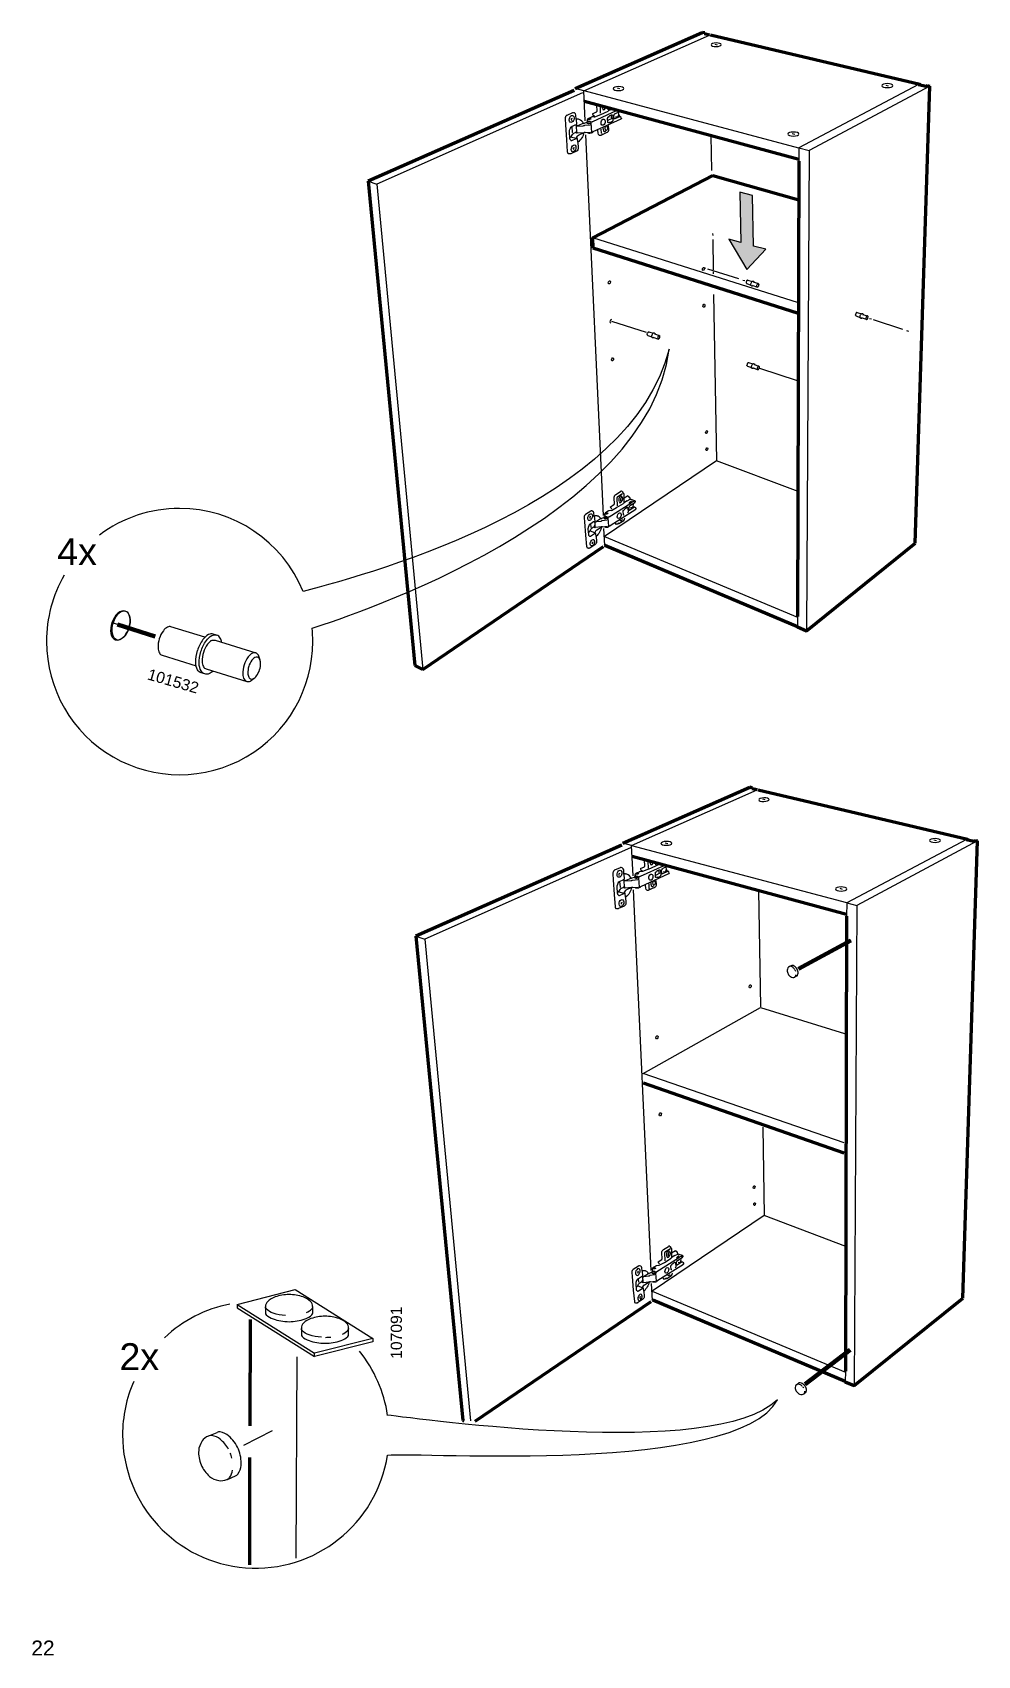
# Model space of a CAD drawing. Header units: inches. Extents: x 4 to 10.3, y 3.4 to 14.1.
import ezdxf

# ---------------------------------------------------------------- set-up
doc = ezdxf.new("R2010")
doc.units = ezdxf.units.IN
doc.header["$MEASUREMENT"] = 0
doc.layers.add('PDF2_Geometry', color=7, linetype='Continuous')
doc.layers.add('PDF2_Text', color=7, linetype='Continuous')
doc.styles.add('PDF Arial', font='Arial.ttf')

msp = doc.modelspace()

# ---------------------------------------------------------------- texts
at = {"layer": 'PDF2_Text', "attachment_point": 7, "style": 'PDF Arial'}
for s, insert, char_height in [('4x', (4.13, 10.609), 0.179), ('2x', (4.544, 5.257), 0.179), ('22', (3.958, 3.36), 0.0994)]:
    msp.add_mtext(s, dxfattribs=dict(at, insert=insert, char_height=char_height))
at = {"layer": 'PDF2_Text', "char_height": 0.0746, "attachment_point": 7, "style": 'PDF Arial'}
for s, insert, rotation in [('101532', (4.724, 9.849), 343.9417), ('107091', (6.424, 5.332), 90)]:
    msp.add_mtext(s, dxfattribs=dict(at, insert=insert, rotation=rotation))

# ---------------------------------------------------------------- hatches: boundary and pattern name
at = {"layer": 'PDF2_Geometry', "transparency": 33554559}
msp.add_hatch(color=256, dxfattribs=at).paths.add_polyline_path([(8.678, 12.753), (8.598, 12.775), (8.716, 12.575), (8.843, 12.709), (8.761, 12.73), (8.754, 13.067), (8.671, 13.089)])

# ---------------------------------------------------------------- linework, layer by layer
at = {"layer": 'PDF2_Geometry', "lineweight": 53}
for points in [[(7.575, 13.778), (8.421, 14.15)], [(8.435, 14.147), (8.421, 14.15)], [(8.435, 14.14), (8.435, 14.147)], [(8.468, 14.132), (8.435, 14.14)], [(8.468, 14.13), (8.468, 14.132)], [(8.476, 14.134), (9.868, 13.806), (9.868, 13.802)], [(7.569, 13.765), (6.198, 13.161)], [(9.836, 10.754), (9.934, 13.793)], [(9.86, 13.804), (9.909, 13.792), (9.918, 13.797)], [(9.918, 13.797), (9.934, 13.793)], [(9.064, 13.305), (7.638, 13.69)], [(9.064, 13.294), (9.055, 10.268)], [(7.696, 12.717), (7.693, 12.785), (8.491, 13.199)], [(8.491, 13.199), (9.062, 13.038)], [(6.198, 13.161), (6.509, 9.942)], [(9.06, 12.281), (7.696, 12.717)], [(6.562, 9.915), (7.763, 10.732)], [(7.775, 10.741), (7.772, 10.739)], [(7.773, 10.742), (9.055, 10.201)], [(9.055, 10.198), (9.115, 10.172), (9.836, 10.754)], [(6.509, 9.942), (6.562, 9.915)], [(7.893, 8.76), (8.738, 9.132)], [(8.752, 9.128), (8.738, 9.132)], [(8.752, 9.122), (8.752, 9.128)], [(8.785, 9.114), (8.752, 9.122)], [(8.785, 9.112), (8.785, 9.114)], [(8.793, 9.116), (10.185, 8.787), (10.185, 8.784)], [(7.886, 8.747), (6.516, 8.143)], [(10.153, 5.736), (10.252, 8.775)], [(10.178, 8.785), (10.226, 8.774), (10.235, 8.779)], [(10.235, 8.779), (10.252, 8.775)], [(9.381, 8.287), (7.955, 8.671)], [(9.381, 8.275), (9.373, 5.25)], [(6.516, 8.143), (6.827, 4.923)], [(9.364, 6.7), (8.03, 7.164)], [(8.092, 5.723), (8.089, 5.721)], [(8.091, 5.724), (9.372, 5.183)], [(9.372, 5.179), (9.432, 5.154), (10.153, 5.736)], [(6.91, 4.917), (8.081, 5.714)], [(5.413, 5.594), (5.411, 4.886)], [(6.827, 4.923), (6.837, 4.918)], [(5.41, 4.676), (5.408, 3.962)]]:
    msp.add_lwpolyline(points, dxfattribs=at)
at = {"layer": 'PDF2_Geometry', "lineweight": 25}
for points in [[(8.425, 14.142), (8.435, 14.147)], [(8.435, 14.14), (8.425, 14.142)], [(7.642, 13.563), (7.633, 13.763), (8.468, 14.132)], [(7.625, 13.749), (6.257, 13.142)], [(7.633, 13.763), (7.575, 13.778)], [(9.064, 13.381), (7.635, 13.761)], [(9.86, 13.804), (9.064, 13.382), (9.064, 13.294)], [(9.934, 13.793), (9.131, 13.365)], [(9.868, 13.806), (9.863, 13.803)], [(7.763, 10.938), (7.647, 13.469)], [(8.478, 13.463), (8.482, 13.232)], [(9.064, 13.382), (9.131, 13.365)], [(9.131, 13.365), (9.115, 10.172)], [(6.198, 13.161), (6.257, 13.142)], [(6.257, 13.142), (6.562, 9.915)], [(9.06, 12.352), (7.693, 12.785)], [(8.496, 12.409), (8.515, 11.303)], [(8.515, 11.303), (7.77, 10.8)], [(9.058, 11.098), (8.515, 11.303)], [(7.772, 10.739), (7.767, 10.852)], [(7.77, 10.8), (9.055, 10.262)], [(9.055, 10.268), (9.055, 10.198)], [(7.96, 8.544), (7.951, 8.745), (8.785, 9.114)], [(8.743, 9.124), (8.752, 9.128)], [(8.752, 9.122), (8.743, 9.124)], [(7.951, 8.745), (7.893, 8.76)], [(9.382, 8.363), (7.952, 8.743)], [(10.178, 8.785), (9.382, 8.364), (9.381, 8.275)], [(10.252, 8.775), (9.449, 8.346)], [(10.185, 8.787), (10.181, 8.785)], [(7.943, 8.73), (6.575, 8.123)], [(8.08, 5.92), (7.964, 8.45)], [(8.795, 8.445), (8.809, 7.672)], [(9.382, 8.364), (9.449, 8.346)], [(9.449, 8.346), (9.432, 5.154)], [(6.516, 8.143), (6.575, 8.123)], [(6.575, 8.123), (6.878, 4.919)], [(9.037, 7.871), (9.05, 7.878)], [(8.027, 7.228), (8.808, 7.667)], [(8.808, 7.667), (9.366, 7.495)], [(9.364, 6.768), (8.027, 7.228)], [(8.823, 6.873), (8.833, 6.284)], [(8.833, 6.284), (8.088, 5.782)], [(9.375, 6.079), (8.833, 6.284)], [(8.089, 5.721), (8.084, 5.833)], [(5.326, 5.694), (5.713, 5.793), (6.229, 5.468)], [(8.088, 5.782), (9.373, 5.243)], [(5.326, 5.694), (5.842, 5.369)], [(5.326, 5.694), (5.326, 5.672), (5.842, 5.347)], [(6.229, 5.468), (5.842, 5.369)], [(6.229, 5.468), (6.229, 5.446), (5.842, 5.347)], [(5.724, 5.346), (5.717, 4.008)], [(5.842, 5.347), (5.842, 5.369)], [(9.373, 5.25), (9.372, 5.179)], [(5.139, 4.82), (5.194, 4.843)], [(5.262, 4.531), (5.317, 4.554)]]:
    msp.add_lwpolyline(points, dxfattribs=at)
at = {"layer": 'PDF2_Geometry', "lineweight": 18}
for points in [[(8.522, 14.066), (8.506, 14.07)], [(7.873, 13.775), (7.857, 13.779)], [(9.66, 13.794), (9.644, 13.798)], [(7.52, 13.599), (7.518, 13.598), (7.516, 13.597), (7.515, 13.595), (7.513, 13.594), (7.512, 13.592), (7.511, 13.59), (7.51, 13.587), (7.509, 13.585), (7.509, 13.583), (7.508, 13.58), (7.508, 13.578), (7.508, 13.576), (7.511, 13.536)], [(7.564, 13.616), (7.562, 13.617), (7.561, 13.617), (7.559, 13.616), (7.558, 13.616), (7.52, 13.599)], [(7.847, 13.628), (7.69, 13.556)], [(7.691, 13.61), (7.718, 13.623)], [(7.691, 13.61), (7.691, 13.605), (7.703, 13.595)], [(7.702, 13.589), (7.702, 13.589), (7.703, 13.589), (7.704, 13.589), (7.704, 13.589), (7.705, 13.59), (7.706, 13.59), (7.706, 13.59), (7.745, 13.605)], [(7.718, 13.623), (7.719, 13.623), (7.72, 13.624), (7.72, 13.625), (7.721, 13.626), (7.721, 13.627), (7.721, 13.629), (7.719, 13.665)], [(7.744, 13.613), (7.743, 13.656)], [(7.745, 13.605), (7.794, 13.627)], [(7.746, 13.605), (7.745, 13.605), (7.745, 13.605)], [(7.745, 13.605), (7.745, 13.605)], [(7.757, 13.646), (7.756, 13.653)], [(7.793, 13.642), (7.793, 13.641), (7.793, 13.64), (7.793, 13.639), (7.793, 13.638), (7.793, 13.637), (7.792, 13.635)], [(7.793, 13.636), (7.793, 13.636)], [(7.795, 13.628), (7.794, 13.627), (7.794, 13.627)], [(7.795, 13.627), (7.795, 13.627), (7.794, 13.627)], [(7.822, 13.641), (7.795, 13.629), (7.795, 13.629), (7.795, 13.628)], [(7.796, 13.629), (7.795, 13.629), (7.795, 13.629)], [(7.803, 13.593), (7.803, 13.593), (7.802, 13.594), (7.803, 13.595), (7.804, 13.596), (7.805, 13.597), (7.806, 13.597)], [(7.806, 13.597), (7.817, 13.603)], [(7.816, 13.601), (7.817, 13.601), (7.817, 13.602), (7.817, 13.603), (7.818, 13.603), (7.819, 13.603), (7.819, 13.603), (7.82, 13.602)], [(7.816, 13.601), (7.817, 13.601)], [(7.817, 13.601), (7.817, 13.601), (7.817, 13.601)], [(7.82, 13.602), (7.823, 13.6)], [(7.823, 13.641), (7.823, 13.641), (7.822, 13.641)], [(7.822, 13.641), (7.822, 13.641)], [(7.823, 13.6), (7.824, 13.599), (7.824, 13.598), (7.825, 13.597), (7.825, 13.596)], [(7.825, 13.596), (7.826, 13.568)], [(7.831, 13.588), (7.831, 13.589), (7.831, 13.59), (7.832, 13.591), (7.832, 13.593), (7.832, 13.594), (7.832, 13.596), (7.833, 13.597), (7.833, 13.599), (7.834, 13.6), (7.834, 13.601), (7.835, 13.603), (7.835, 13.604), (7.836, 13.605), (7.837, 13.606), (7.837, 13.607)], [(7.837, 13.607), (7.837, 13.607), (7.838, 13.608), (7.839, 13.609), (7.839, 13.61), (7.84, 13.61), (7.841, 13.611), (7.842, 13.612), (7.842, 13.612), (7.843, 13.612)], [(7.843, 13.612), (7.867, 13.623)], [(7.847, 13.628), (7.847, 13.628), (7.847, 13.628)], [(7.867, 13.623), (7.875, 13.627)], [(7.511, 13.536), (7.518, 13.436)], [(7.536, 13.499), (7.536, 13.498), (7.536, 13.496), (7.535, 13.494), (7.535, 13.493), (7.535, 13.491), (7.535, 13.49), (7.535, 13.488), (7.538, 13.448)], [(7.556, 13.577), (7.546, 13.573), (7.552, 13.564)], [(7.574, 13.533), (7.556, 13.524)], [(7.579, 13.534), (7.579, 13.534), (7.579, 13.534), (7.578, 13.534), (7.578, 13.534), (7.577, 13.534), (7.576, 13.534), (7.574, 13.533)], [(7.584, 13.53), (7.577, 13.534)], [(7.579, 13.534), (7.579, 13.534), (7.579, 13.534), (7.579, 13.534), (7.579, 13.534), (7.58, 13.534), (7.58, 13.534), (7.58, 13.534), (7.58, 13.534), (7.58, 13.534), (7.58, 13.534), (7.58, 13.534), (7.58, 13.534), (7.58, 13.534), (7.58, 13.534), (7.58, 13.534), (7.581, 13.534), (7.581, 13.534), (7.581, 13.534), (7.581, 13.534), (7.581, 13.534), (7.581, 13.534), (7.581, 13.534), (7.581, 13.534), (7.581, 13.534), (7.581, 13.534), (7.581, 13.534), (7.581, 13.534), (7.581, 13.535), (7.582, 13.535), (7.582, 13.535), (7.582, 13.535), (7.582, 13.535), (7.582, 13.535), (7.582, 13.535), (7.582, 13.535), (7.582, 13.535), (7.582, 13.535), (7.582, 13.535), (7.582, 13.535), (7.583, 13.535), (7.583, 13.535), (7.583, 13.535), (7.583, 13.535), (7.583, 13.535), (7.583, 13.535), (7.583, 13.535), (7.583, 13.536), (7.583, 13.536), (7.583, 13.536), (7.583, 13.536), (7.583, 13.536), (7.583, 13.536), (7.583, 13.536), (7.583, 13.536), (7.583, 13.536), (7.583, 13.536), (7.583, 13.536), (7.584, 13.536), (7.584, 13.536), (7.584, 13.536), (7.584, 13.536), (7.584, 13.537), (7.584, 13.537), (7.584, 13.537), (7.584, 13.537), (7.584, 13.537), (7.584, 13.537), (7.584, 13.537), (7.584, 13.537), (7.584, 13.537), (7.584, 13.537), (7.584, 13.537), (7.584, 13.537), (7.584, 13.538), (7.584, 13.538), (7.584, 13.538), (7.584, 13.538), (7.584, 13.538), (7.584, 13.538), (7.584, 13.538), (7.584, 13.538), (7.584, 13.538), (7.584, 13.538), (7.584, 13.538), (7.584, 13.538), (7.584, 13.539), (7.584, 13.539), (7.584, 13.539), (7.584, 13.539), (7.584, 13.539), (7.584, 13.539), (7.584, 13.539), (7.584, 13.539)], [(7.586, 13.494), (7.585, 13.493), (7.583, 13.493), (7.582, 13.492), (7.582, 13.491), (7.581, 13.49), (7.581, 13.49)], [(7.581, 13.49), (7.581, 13.485)], [(7.598, 13.573), (7.595, 13.574), (7.592, 13.574), (7.589, 13.574), (7.585, 13.574), (7.582, 13.573)], [(7.582, 13.573), (7.584, 13.539)], [(7.584, 13.528), (7.584, 13.529), (7.584, 13.53)], [(7.594, 13.53), (7.593, 13.53), (7.592, 13.529), (7.591, 13.529), (7.589, 13.529), (7.588, 13.529), (7.586, 13.529), (7.585, 13.53), (7.584, 13.53)], [(7.587, 13.488), (7.584, 13.528)], [(7.587, 13.529), (7.587, 13.528), (7.587, 13.527), (7.629, 13.53)], [(7.587, 13.488), (7.587, 13.487), (7.587, 13.486), (7.587, 13.485), (7.587, 13.484), (7.587, 13.484), (7.587, 13.484), (7.587, 13.484), (7.587, 13.484), (7.587, 13.484), (7.587, 13.484), (7.587, 13.484)], [(7.598, 13.532), (7.594, 13.53)], [(7.626, 13.544), (7.598, 13.532)], [(7.598, 13.532), (7.598, 13.532)], [(7.617, 13.541), (7.618, 13.54)], [(7.628, 13.547), (7.628, 13.546), (7.627, 13.546), (7.627, 13.545), (7.627, 13.545), (7.627, 13.545), (7.626, 13.544)], [(7.629, 13.544), (7.629, 13.545), (7.628, 13.547)], [(7.633, 13.546), (7.631, 13.545), (7.63, 13.544), (7.629, 13.543), (7.628, 13.543)], [(7.629, 13.53), (7.632, 13.531), (7.634, 13.531), (7.637, 13.532), (7.639, 13.533)], [(7.633, 13.546), (7.634, 13.547), (7.635, 13.548), (7.637, 13.548), (7.652, 13.553)], [(7.639, 13.533), (7.674, 13.536)], [(7.652, 13.55), (7.652, 13.553)], [(7.66, 13.56), (7.657, 13.564), (7.657, 13.565), (7.656, 13.565), (7.656, 13.566)], [(7.657, 13.556), (7.657, 13.555)], [(7.66, 13.56), (7.66, 13.56), (7.66, 13.559), (7.659, 13.559), (7.658, 13.559)], [(7.658, 13.559), (7.658, 13.559), (7.658, 13.559)], [(7.658, 13.559), (7.659, 13.559), (7.66, 13.559)], [(7.662, 13.561), (7.662, 13.561), (7.661, 13.56), (7.661, 13.56), (7.66, 13.56)], [(7.66, 13.56), (7.66, 13.56), (7.66, 13.56)], [(7.662, 13.574), (7.662, 13.573)], [(7.674, 13.536), (7.674, 13.536), (7.674, 13.536)], [(7.676, 13.557), (7.676, 13.556)], [(7.676, 13.548), (7.676, 13.548), (7.677, 13.548)], [(7.677, 13.553), (7.684, 13.556), (7.685, 13.556), (7.686, 13.556), (7.688, 13.556)], [(7.677, 13.548), (7.678, 13.548), (7.679, 13.548)], [(7.68, 13.575), (7.68, 13.574)], [(7.681, 13.548), (7.681, 13.547), (7.68, 13.547), (7.68, 13.547)], [(7.685, 13.487), (7.681, 13.548)], [(7.687, 13.588), (7.686, 13.588), (7.684, 13.587), (7.683, 13.587)], [(7.683, 13.587), (7.683, 13.587), (7.683, 13.587)], [(7.702, 13.589), (7.687, 13.588), (7.687, 13.588)], [(7.69, 13.556), (7.689, 13.556), (7.688, 13.556)], [(7.688, 13.556), (7.688, 13.556), (7.688, 13.556), (7.688, 13.556), (7.688, 13.556)], [(7.69, 13.486), (7.691, 13.486), (7.691, 13.487), (7.692, 13.488), (7.693, 13.488), (7.694, 13.489), (7.694, 13.49)], [(7.694, 13.49), (7.695, 13.49), (7.695, 13.49), (7.695, 13.491), (7.695, 13.491), (7.695, 13.491), (7.695, 13.491), (7.696, 13.491)], [(7.696, 13.491), (7.881, 13.576)], [(7.706, 13.59), (7.706, 13.59), (7.707, 13.59), (7.706, 13.59), (7.704, 13.589), (7.703, 13.589), (7.702, 13.589)], [(7.702, 13.589), (7.702, 13.589)], [(7.75, 13.48), (7.749, 13.507)], [(7.763, 13.502), (7.762, 13.52)], [(7.791, 13.579), (7.791, 13.581), (7.792, 13.582), (7.792, 13.584), (7.793, 13.585), (7.793, 13.586), (7.794, 13.587), (7.795, 13.588)], [(7.793, 13.554), (7.791, 13.579)], [(7.793, 13.565), (7.797, 13.567), (7.798, 13.569), (7.82, 13.578)], [(7.798, 13.55), (7.797, 13.55), (7.796, 13.55), (7.795, 13.55), (7.794, 13.551), (7.793, 13.552), (7.793, 13.553), (7.793, 13.554)], [(7.795, 13.588), (7.8, 13.59)], [(7.802, 13.552), (7.798, 13.55)], [(7.8, 13.59), (7.801, 13.59), (7.801, 13.591), (7.801, 13.591)], [(7.801, 13.591), (7.802, 13.594)], [(7.802, 13.591), (7.802, 13.591), (7.801, 13.591)], [(7.804, 13.552), (7.803, 13.552), (7.803, 13.552), (7.802, 13.552)], [(7.805, 13.55), (7.804, 13.552)], [(7.809, 13.55), (7.808, 13.55), (7.807, 13.55), (7.806, 13.55), (7.805, 13.55)], [(7.82, 13.555), (7.809, 13.55)], [(7.823, 13.558), (7.822, 13.557), (7.821, 13.556), (7.821, 13.555), (7.82, 13.555)], [(7.825, 13.563), (7.823, 13.558)], [(7.826, 13.568), (7.826, 13.567), (7.826, 13.565), (7.826, 13.564), (7.825, 13.563)], [(7.831, 13.588), (7.831, 13.587), (7.831, 13.586), (7.832, 13.585), (7.832, 13.584), (7.832, 13.583), (7.832, 13.582), (7.832, 13.581), (7.833, 13.58), (7.833, 13.579), (7.834, 13.578), (7.834, 13.578), (7.834, 13.577), (7.835, 13.577), (7.835, 13.577), (7.836, 13.577), (7.838, 13.577), (7.839, 13.577), (7.841, 13.578)], [(7.832, 13.588), (7.832, 13.588), (7.832, 13.588), (7.832, 13.588), (7.831, 13.588)], [(7.832, 13.588), (7.831, 13.588)], [(7.841, 13.578), (7.873, 13.592), (7.868, 13.594)], [(7.868, 13.594), (7.868, 13.594), (7.868, 13.594)], [(7.868, 13.594), (7.868, 13.594)], [(7.518, 13.436), (7.523, 13.356)], [(7.537, 13.451), (7.544, 13.454)], [(7.538, 13.448), (7.538, 13.447), (7.538, 13.445), (7.538, 13.444), (7.538, 13.443), (7.539, 13.442), (7.539, 13.441), (7.54, 13.44), (7.546, 13.433)], [(7.581, 13.444), (7.544, 13.454), (7.545, 13.455), (7.547, 13.456), (7.548, 13.457), (7.549, 13.458), (7.55, 13.46)], [(7.546, 13.433), (7.547, 13.432), (7.547, 13.432), (7.548, 13.431), (7.548, 13.431), (7.549, 13.431), (7.55, 13.431), (7.551, 13.431), (7.552, 13.431), (7.554, 13.432)], [(7.55, 13.46), (7.557, 13.471)], [(7.554, 13.432), (7.581, 13.444)], [(7.557, 13.471), (7.558, 13.473), (7.56, 13.475), (7.561, 13.477), (7.563, 13.478), (7.564, 13.479), (7.566, 13.48)], [(7.57, 13.384), (7.56, 13.38), (7.566, 13.373)], [(7.566, 13.48), (7.581, 13.487)], [(7.581, 13.485), (7.582, 13.485), (7.582, 13.484), (7.583, 13.484), (7.584, 13.483), (7.585, 13.483), (7.587, 13.482)], [(7.581, 13.444), (7.582, 13.445), (7.583, 13.446), (7.584, 13.447)], [(7.584, 13.449), (7.591, 13.461)], [(7.584, 13.449), (7.587, 13.448), (7.587, 13.448), (7.586, 13.448), (7.585, 13.447), (7.584, 13.447)], [(7.584, 13.449), (7.584, 13.449), (7.584, 13.449)], [(7.587, 13.484), (7.587, 13.487)], [(7.587, 13.484), (7.587, 13.484), (7.587, 13.483), (7.587, 13.483), (7.588, 13.483), (7.588, 13.482), (7.588, 13.482)], [(7.587, 13.482), (7.587, 13.482), (7.587, 13.482), (7.587, 13.482), (7.588, 13.482), (7.588, 13.482), (7.588, 13.482)], [(7.588, 13.482), (7.589, 13.482), (7.589, 13.482), (7.589, 13.482)], [(7.589, 13.482), (7.632, 13.485), (7.633, 13.485), (7.633, 13.485), (7.634, 13.485), (7.635, 13.485), (7.635, 13.485), (7.636, 13.485)], [(7.591, 13.461), (7.593, 13.463), (7.594, 13.465), (7.596, 13.466), (7.597, 13.467), (7.599, 13.468)], [(7.632, 13.485), (7.632, 13.484), (7.632, 13.483), (7.599, 13.468)], [(7.641, 13.484), (7.641, 13.484), (7.641, 13.484), (7.641, 13.484), (7.641, 13.484), (7.641, 13.484), (7.641, 13.484), (7.641, 13.484), (7.641, 13.484), (7.641, 13.484), (7.641, 13.484), (7.64, 13.484), (7.64, 13.484), (7.64, 13.484), (7.64, 13.484), (7.64, 13.484), (7.64, 13.484), (7.64, 13.484), (7.64, 13.484), (7.64, 13.484), (7.64, 13.484), (7.64, 13.484), (7.64, 13.484), (7.639, 13.484), (7.639, 13.484), (7.639, 13.484), (7.639, 13.484), (7.639, 13.484), (7.639, 13.484), (7.639, 13.484), (7.639, 13.484), (7.639, 13.484), (7.639, 13.484), (7.639, 13.484), (7.639, 13.484), (7.639, 13.484), (7.638, 13.484), (7.638, 13.484), (7.638, 13.484), (7.638, 13.484), (7.638, 13.484), (7.638, 13.484), (7.638, 13.484), (7.636, 13.485)], [(7.641, 13.484), (7.677, 13.487)], [(7.68, 13.483), (7.68, 13.483), (7.68, 13.483), (7.679, 13.483)], [(7.679, 13.483), (7.679, 13.483), (7.68, 13.483), (7.68, 13.483), (7.68, 13.483), (7.681, 13.483), (7.681, 13.483), (7.681, 13.483)], [(7.681, 13.483), (7.682, 13.483), (7.682, 13.483), (7.682, 13.483), (7.683, 13.483), (7.683, 13.483), (7.684, 13.483)], [(7.684, 13.483), (7.684, 13.483), (7.684, 13.483), (7.684, 13.483), (7.684, 13.483), (7.684, 13.484), (7.684, 13.484), (7.685, 13.484), (7.685, 13.485), (7.685, 13.486), (7.685, 13.487)], [(7.684, 13.483), (7.69, 13.486)], [(7.684, 13.483), (7.684, 13.483)], [(7.754, 13.47), (7.754, 13.47), (7.754, 13.47), (7.755, 13.47), (7.755, 13.47), (7.755, 13.47)], [(7.783, 13.484), (7.782, 13.483), (7.781, 13.483), (7.781, 13.483), (7.782, 13.483)], [(9.036, 13.472), (9.019, 13.476)], [(7.523, 13.356), (7.524, 13.354), (7.524, 13.352), (7.525, 13.35), (7.526, 13.348), (7.527, 13.347), (7.528, 13.346), (7.529, 13.345), (7.531, 13.344)], [(7.546, 13.343), (7.545, 13.342), (7.543, 13.342), (7.542, 13.342), (7.541, 13.342), (7.539, 13.342), (7.538, 13.342), (7.531, 13.344)], [(8.489, 12.814), (8.49, 12.8)], [(8.49, 12.774), (8.493, 12.573)], [(8.444, 12.581), (8.43, 12.586)], [(8.664, 12.511), (8.457, 12.577)], [(8.494, 12.559), (8.494, 12.545)], [(8.704, 12.498), (8.691, 12.502)], [(8.724, 12.504), (8.752, 12.494)], [(8.752, 12.469), (8.785, 12.457)], [(8.049, 12.156), (7.819, 12.229)], [(9.451, 12.289), (9.479, 12.279)], [(9.546, 12.243), (9.532, 12.247)], [(9.755, 12.176), (9.559, 12.239)], [(8.058, 12.136), (8.086, 12.127)], [(8.094, 12.124), (8.127, 12.112)], [(9.795, 12.163), (9.782, 12.167)], [(8.729, 11.955), (8.756, 11.946)], [(9.054, 11.834), (8.803, 11.915)], [(7.802, 10.93), (7.946, 11.021), (7.945, 11.02), (7.943, 11.02), (7.942, 11.02), (7.941, 11.019), (7.939, 11.02), (7.938, 11.02), (7.937, 11.02), (7.936, 11.02), (7.935, 11.021), (7.934, 11.022), (7.934, 11.022), (7.934, 11.023), (7.935, 11.024), (7.936, 11.024)], [(7.851, 10.991), (7.896, 11.019)], [(7.854, 11.054), (7.854, 11.055), (7.855, 11.056), (7.855, 11.057), (7.855, 11.058), (7.855, 11.059), (7.856, 11.06), (7.856, 11.061), (7.857, 11.062), (7.857, 11.063), (7.858, 11.063), (7.859, 11.064), (7.859, 11.065), (7.891, 11.085)], [(7.857, 11.003), (7.854, 11.054)], [(7.884, 11.059), (7.882, 11.058), (7.881, 11.057), (7.88, 11.056), (7.88, 11.055), (7.879, 11.055), (7.878, 11.053), (7.878, 11.051), (7.877, 11.05), (7.876, 11.048), (7.876, 11.046), (7.876, 11.045), (7.876, 11.043), (7.876, 11.042), (7.876, 11.041), (7.876, 11.039), (7.876, 11.038), (7.877, 11.037), (7.878, 11.036), (7.878, 11.036), (7.879, 11.035), (7.88, 11.035), (7.881, 11.034), (7.881, 11.034), (7.882, 11.034), (7.882, 11.035), (7.883, 11.035), (7.885, 11.036)], [(7.884, 11.1), (7.883, 11.1), (7.881, 11.1), (7.88, 11.1), (7.879, 11.1), (7.877, 11.099)], [(7.887, 11.099), (7.884, 11.1)], [(7.885, 11.036), (7.886, 11.036), (7.887, 11.037), (7.888, 11.039), (7.888, 11.039), (7.889, 11.04), (7.89, 11.042), (7.89, 11.043), (7.891, 11.045), (7.892, 11.047), (7.892, 11.048), (7.892, 11.05), (7.892, 11.051), (7.892, 11.053), (7.892, 11.054), (7.892, 11.055), (7.892, 11.056), (7.891, 11.057), (7.891, 11.058), (7.89, 11.059), (7.889, 11.06), (7.888, 11.06), (7.887, 11.06), (7.887, 11.06), (7.886, 11.06), (7.886, 11.06), (7.885, 11.06), (7.884, 11.059)], [(7.887, 11.099), (7.887, 11.099), (7.888, 11.098), (7.889, 11.098), (7.89, 11.097), (7.89, 11.096), (7.891, 11.095), (7.891, 11.094), (7.892, 11.093), (7.892, 11.092), (7.892, 11.092), (7.889, 11.095)], [(7.895, 11.088), (7.892, 11.092)], [(7.895, 11.088), (7.896, 11.087), (7.896, 11.087), (7.897, 11.086), (7.897, 11.084), (7.897, 11.083), (7.898, 11.082), (7.899, 11.052)], [(7.922, 11.037), (7.897, 11.021), (7.897, 11.021), (7.896, 11.021)], [(7.896, 11.021), (7.896, 11.019), (7.896, 11.019)], [(7.897, 11.021), (7.897, 11.021), (7.897, 11.021)], [(7.926, 11.069), (7.899, 11.052), (7.9, 11.035)], [(7.9, 11.035), (7.9, 11.034), (7.899, 11.033), (7.899, 11.033), (7.899, 11.031), (7.899, 11.03), (7.899, 11.029)], [(7.922, 11.037), (7.942, 11.047)], [(7.922, 11.037), (7.922, 11.037), (7.922, 11.037)], [(7.922, 11.037), (7.922, 11.037)], [(7.926, 11.069), (7.928, 11.068)], [(7.928, 11.068), (7.929, 11.068), (7.929, 11.068), (7.929, 11.067)], [(7.929, 11.067), (7.929, 11.066), (7.938, 11.059)], [(7.951, 11.034), (7.936, 11.024)], [(7.94, 11.055), (7.94, 11.056), (7.939, 11.057), (7.939, 11.058), (7.938, 11.059), (7.938, 11.059)], [(7.943, 11.049), (7.942, 11.049), (7.942, 11.05), (7.941, 11.051), (7.94, 11.051), (7.94, 11.053), (7.94, 11.054), (7.94, 11.055)], [(7.961, 11.031), (7.946, 11.021)], [(7.972, 11.037), (7.971, 11.037), (7.971, 11.037)], [(7.645, 10.946), (7.643, 10.945), (7.642, 10.943), (7.64, 10.942), (7.639, 10.94), (7.638, 10.938), (7.637, 10.936), (7.636, 10.934), (7.635, 10.932), (7.635, 10.93), (7.634, 10.927), (7.634, 10.925), (7.634, 10.923), (7.637, 10.897)], [(7.687, 10.969), (7.685, 10.969), (7.684, 10.969), (7.682, 10.969), (7.681, 10.968), (7.679, 10.967), (7.645, 10.946)], [(7.68, 10.931), (7.671, 10.926), (7.677, 10.919)], [(7.717, 10.899), (7.714, 10.897)], [(7.715, 10.898), (7.746, 10.902)], [(7.737, 10.912), (7.717, 10.899)], [(7.717, 10.899), (7.717, 10.899)], [(7.737, 10.911), (7.737, 10.911), (7.737, 10.912)], [(7.738, 10.912), (7.737, 10.912)], [(7.743, 10.916), (7.738, 10.912)], [(7.75, 10.918), (7.748, 10.916), (7.747, 10.916), (7.746, 10.915), (7.745, 10.914)], [(7.746, 10.902), (7.749, 10.902), (7.751, 10.903), (7.753, 10.904), (7.755, 10.905)], [(7.75, 10.918), (7.751, 10.919), (7.752, 10.919), (7.753, 10.92), (7.767, 10.926)], [(7.755, 10.905), (7.788, 10.909)], [(7.774, 10.936), (7.771, 10.94), (7.771, 10.942), (7.77, 10.943), (7.77, 10.944)], [(7.771, 10.928), (7.771, 10.927)], [(7.775, 10.934), (7.775, 10.934), (7.774, 10.933), (7.774, 10.933), (7.773, 10.932), (7.772, 10.932)], [(7.774, 10.936), (7.775, 10.935), (7.775, 10.934), (7.775, 10.934)], [(7.775, 10.952), (7.775, 10.951)], [(7.776, 10.935), (7.776, 10.934), (7.775, 10.934)], [(7.788, 10.909), (7.788, 10.909), (7.788, 10.909)], [(7.789, 10.93), (7.789, 10.929)], [(7.789, 10.92), (7.79, 10.92), (7.79, 10.92)], [(7.79, 10.925), (7.796, 10.928), (7.797, 10.929), (7.798, 10.929), (7.799, 10.93), (7.8, 10.93)], [(7.792, 10.953), (7.792, 10.952)], [(7.793, 10.923), (7.793, 10.923), (7.794, 10.922), (7.794, 10.921), (7.794, 10.92)], [(7.795, 10.968), (7.794, 10.968), (7.794, 10.968)], [(7.799, 10.867), (7.794, 10.92)], [(7.798, 10.969), (7.797, 10.969), (7.796, 10.968), (7.795, 10.968)], [(7.812, 10.971), (7.798, 10.969), (7.798, 10.969), (7.798, 10.969)], [(7.802, 10.93), (7.801, 10.93), (7.8, 10.93)], [(7.808, 10.873), (7.978, 10.981)], [(7.809, 10.995), (7.81, 10.991), (7.82, 10.982)], [(7.816, 10.972), (7.816, 10.972), (7.816, 10.972), (7.815, 10.972), (7.814, 10.971), (7.813, 10.971), (7.812, 10.971)], [(7.812, 10.971), (7.812, 10.971)], [(7.816, 10.972), (7.851, 10.991)], [(7.852, 10.991), (7.851, 10.991), (7.851, 10.991)], [(7.851, 10.991), (7.851, 10.991)], [(7.895, 10.967), (7.895, 10.968), (7.895, 10.97), (7.895, 10.971), (7.896, 10.972), (7.897, 10.974), (7.897, 10.975), (7.898, 10.975)], [(7.896, 10.945), (7.895, 10.967)], [(7.901, 10.942), (7.9, 10.942), (7.899, 10.942), (7.898, 10.942), (7.898, 10.942), (7.897, 10.943), (7.897, 10.944), (7.896, 10.945)], [(7.898, 10.975), (7.903, 10.978)], [(7.903, 10.978), (7.903, 10.978), (7.904, 10.979), (7.904, 10.979)], [(7.904, 10.979), (7.905, 10.982)], [(7.905, 10.982), (7.905, 10.982), (7.905, 10.982), (7.905, 10.983), (7.906, 10.984), (7.907, 10.985), (7.908, 10.986)], [(7.908, 10.986), (7.918, 10.992)], [(7.918, 10.992), (7.919, 10.993), (7.919, 10.993), (7.92, 10.993), (7.921, 10.993)], [(7.921, 10.993), (7.923, 10.991)], [(7.923, 10.991), (7.924, 10.991), (7.925, 10.99), (7.925, 10.989), (7.925, 10.988)], [(7.926, 10.958), (7.924, 10.954)], [(7.925, 10.988), (7.927, 10.963)], [(7.927, 10.963), (7.927, 10.962), (7.927, 10.961), (7.927, 10.96), (7.926, 10.958)], [(7.932, 10.987), (7.932, 10.987), (7.932, 10.987), (7.932, 10.987), (7.932, 10.986)], [(7.933, 10.975), (7.935, 10.975), (7.936, 10.975), (7.937, 10.975), (7.939, 10.976), (7.94, 10.977)], [(7.97, 10.995), (7.94, 10.977)], [(7.943, 10.992), (7.943, 10.992), (7.943, 10.992), (7.943, 10.992), (7.944, 10.992), (7.944, 10.992)], [(7.944, 10.992), (7.948, 10.991)], [(7.948, 10.991), (7.949, 10.99), (7.95, 10.99), (7.951, 10.99), (7.952, 10.99)], [(7.965, 10.997), (7.97, 10.996), (7.971, 10.995), (7.972, 10.995), (7.973, 10.994), (7.974, 10.993), (7.975, 10.993), (7.975, 10.992), (7.976, 10.991), (7.977, 10.99), (7.977, 10.989), (7.978, 10.988), (7.978, 10.987), (7.978, 10.986), (7.979, 10.985), (7.979, 10.984), (7.979, 10.984), (7.979, 10.983)], [(7.965, 10.997), (7.965, 10.997), (7.965, 10.997)], [(7.965, 10.997), (7.965, 10.997)], [(7.97, 10.996), (7.97, 10.996), (7.97, 10.995)], [(7.979, 10.984), (7.979, 10.983), (7.979, 10.983), (7.979, 10.982), (7.979, 10.982), (7.978, 10.981), (7.978, 10.981), (7.978, 10.981), (7.978, 10.981), (7.978, 10.982), (7.979, 10.983), (7.979, 10.983)], [(7.637, 10.897), (7.645, 10.807)], [(7.645, 10.807), (7.651, 10.732)], [(7.662, 10.858), (7.661, 10.857), (7.661, 10.855), (7.661, 10.854), (7.66, 10.852), (7.66, 10.851), (7.66, 10.85), (7.66, 10.848), (7.663, 10.813)], [(7.673, 10.88), (7.673, 10.88), (7.672, 10.879), (7.671, 10.879), (7.67, 10.878), (7.669, 10.877), (7.669, 10.876), (7.668, 10.874), (7.667, 10.873), (7.667, 10.871), (7.666, 10.87), (7.662, 10.858)], [(7.662, 10.826), (7.668, 10.83)], [(7.663, 10.813), (7.663, 10.812), (7.664, 10.811), (7.664, 10.81), (7.664, 10.809), (7.665, 10.808), (7.665, 10.808), (7.665, 10.807), (7.671, 10.802)], [(7.668, 10.83), (7.67, 10.831), (7.671, 10.832), (7.672, 10.833), (7.673, 10.834), (7.674, 10.836)], [(7.671, 10.802), (7.671, 10.801), (7.672, 10.801), (7.672, 10.801), (7.672, 10.801), (7.672, 10.801), (7.673, 10.801), (7.674, 10.801), (7.676, 10.801), (7.677, 10.801), (7.678, 10.802)], [(7.679, 10.884), (7.673, 10.88)], [(7.674, 10.836), (7.68, 10.847)], [(7.674, 10.836), (7.703, 10.826), (7.704, 10.825), (7.705, 10.825), (7.706, 10.825), (7.706, 10.824)], [(7.678, 10.802), (7.703, 10.818)], [(7.701, 10.897), (7.701, 10.897), (7.7, 10.897), (7.7, 10.897), (7.699, 10.897), (7.699, 10.896), (7.698, 10.896), (7.679, 10.884)], [(7.681, 10.86), (7.681, 10.86), (7.681, 10.861), (7.679, 10.884)], [(7.68, 10.847), (7.681, 10.849), (7.682, 10.851), (7.684, 10.853), (7.685, 10.854), (7.687, 10.855), (7.688, 10.856)], [(7.688, 10.856), (7.702, 10.865)], [(7.701, 10.897), (7.701, 10.897), (7.701, 10.897), (7.701, 10.897)], [(7.702, 10.897), (7.701, 10.897)], [(7.707, 10.872), (7.705, 10.871), (7.704, 10.87), (7.703, 10.87), (7.702, 10.869), (7.702, 10.868), (7.702, 10.867)], [(7.702, 10.867), (7.702, 10.863)], [(7.702, 10.863), (7.702, 10.862), (7.703, 10.862), (7.704, 10.861), (7.705, 10.86), (7.706, 10.86), (7.707, 10.859)], [(7.703, 10.818), (7.704, 10.819), (7.705, 10.82), (7.706, 10.821)], [(7.705, 10.896), (7.707, 10.864), (7.708, 10.863), (7.708, 10.862), (7.708, 10.861), (7.708, 10.861), (7.707, 10.86), (7.707, 10.861), (7.707, 10.861), (7.707, 10.861), (7.707, 10.861), (7.707, 10.861), (7.707, 10.861), (7.707, 10.86), (7.708, 10.86), (7.708, 10.86), (7.708, 10.859), (7.708, 10.859)], [(7.706, 10.824), (7.712, 10.836)], [(7.706, 10.823), (7.706, 10.824), (7.706, 10.824)], [(7.706, 10.823), (7.709, 10.822), (7.708, 10.822), (7.708, 10.822), (7.707, 10.822), (7.706, 10.821)], [(7.706, 10.823), (7.706, 10.823), (7.706, 10.823)], [(7.707, 10.861), (7.707, 10.863)], [(7.707, 10.863), (7.708, 10.861)], [(7.707, 10.859), (7.708, 10.859), (7.708, 10.859), (7.708, 10.859), (7.708, 10.859), (7.708, 10.859), (7.708, 10.859)], [(7.712, 10.836), (7.714, 10.838), (7.715, 10.839), (7.716, 10.841), (7.718, 10.842), (7.719, 10.844)], [(7.719, 10.844), (7.749, 10.862), (7.749, 10.863), (7.749, 10.863), (7.749, 10.863), (7.749, 10.863), (7.749, 10.863), (7.749, 10.863)], [(7.749, 10.862), (7.749, 10.863), (7.749, 10.863)], [(7.773, 10.864), (7.774, 10.864), (7.774, 10.863), (7.775, 10.863), (7.776, 10.862), (7.777, 10.862), (7.778, 10.862), (7.78, 10.861), (7.781, 10.861), (7.782, 10.861), (7.784, 10.861), (7.785, 10.861), (7.786, 10.861), (7.788, 10.861), (7.789, 10.862), (7.79, 10.862), (7.792, 10.862), (7.793, 10.863), (7.793, 10.863)], [(7.794, 10.864), (7.794, 10.863), (7.793, 10.863)], [(7.793, 10.863), (7.794, 10.863), (7.794, 10.863), (7.794, 10.863), (7.794, 10.864), (7.795, 10.864), (7.795, 10.864)], [(7.795, 10.864), (7.796, 10.864), (7.796, 10.864), (7.797, 10.864), (7.797, 10.864), (7.797, 10.864), (7.798, 10.864)], [(7.803, 10.868), (7.798, 10.864), (7.798, 10.865), (7.798, 10.865), (7.799, 10.866), (7.799, 10.867)], [(7.798, 10.864), (7.798, 10.864)], [(7.803, 10.868), (7.804, 10.868), (7.805, 10.869), (7.805, 10.87), (7.806, 10.87), (7.807, 10.871), (7.807, 10.872)], [(7.807, 10.872), (7.807, 10.872), (7.808, 10.872), (7.808, 10.873), (7.808, 10.873), (7.808, 10.873), (7.808, 10.873), (7.808, 10.873)], [(7.842, 10.892), (7.842, 10.89), (7.842, 10.888), (7.842, 10.886), (7.843, 10.885), (7.844, 10.883), (7.845, 10.882), (7.846, 10.882), (7.847, 10.881)], [(7.857, 10.882), (7.856, 10.881), (7.855, 10.88), (7.854, 10.88), (7.853, 10.88), (7.852, 10.88), (7.851, 10.88), (7.85, 10.88), (7.847, 10.881)], [(7.857, 10.882), (7.857, 10.882), (7.857, 10.882), (7.858, 10.883)], [(7.857, 10.882), (7.859, 10.883)], [(7.866, 10.885), (7.866, 10.885), (7.865, 10.884), (7.865, 10.884), (7.864, 10.884), (7.864, 10.884), (7.863, 10.884), (7.859, 10.883)], [(7.651, 10.732), (7.652, 10.73), (7.652, 10.729), (7.653, 10.727), (7.653, 10.726), (7.654, 10.725), (7.656, 10.724), (7.657, 10.723)], [(7.673, 10.722), (7.672, 10.722), (7.67, 10.721), (7.669, 10.721), (7.668, 10.72), (7.667, 10.72), (7.666, 10.72), (7.664, 10.721), (7.663, 10.721), (7.657, 10.723)], [(7.695, 10.762), (7.685, 10.757), (7.692, 10.75)], [(4.781, 10.135), (4.504, 10.223)], [(8.839, 9.048), (8.824, 9.052)], [(8.191, 8.756), (8.174, 8.76)], [(9.978, 8.776), (9.961, 8.78)], [(8.036, 8.604), (8.036, 8.605), (8.037, 8.606), (8.038, 8.607), (8.038, 8.608), (8.038, 8.609), (8.038, 8.61), (8.037, 8.647)], [(8.062, 8.594), (8.06, 8.638)], [(8.074, 8.628), (8.074, 8.635)], [(7.837, 8.58), (7.835, 8.58), (7.834, 8.578), (7.832, 8.577), (7.831, 8.575), (7.83, 8.573), (7.828, 8.571), (7.827, 8.569), (7.827, 8.567), (7.826, 8.564), (7.826, 8.562), (7.826, 8.56), (7.825, 8.557), (7.828, 8.517), (7.835, 8.418)], [(7.881, 8.598), (7.88, 8.598), (7.878, 8.598), (7.877, 8.598), (7.875, 8.597), (7.837, 8.58)], [(7.873, 8.559), (7.864, 8.555), (7.869, 8.546)], [(7.916, 8.555), (7.913, 8.555), (7.909, 8.556), (7.906, 8.556), (7.903, 8.556), (7.899, 8.555)], [(7.899, 8.555), (7.902, 8.521)], [(7.944, 8.526), (7.915, 8.513)], [(7.945, 8.528), (7.945, 8.528), (7.945, 8.527), (7.945, 8.527), (7.944, 8.527), (7.944, 8.526), (7.944, 8.526)], [(7.947, 8.525), (7.946, 8.527), (7.945, 8.528)], [(7.951, 8.528), (7.949, 8.526), (7.948, 8.526), (7.947, 8.525), (7.945, 8.525)], [(7.951, 8.528), (7.952, 8.529), (7.953, 8.529), (7.954, 8.53), (7.97, 8.534)], [(7.97, 8.532), (7.97, 8.535)], [(7.978, 8.541), (7.975, 8.545), (7.974, 8.546), (7.974, 8.547), (7.974, 8.548)], [(7.974, 8.538), (7.974, 8.536)], [(7.978, 8.541), (7.978, 8.541), (7.977, 8.541), (7.976, 8.541), (7.975, 8.54)], [(7.976, 8.54), (7.977, 8.541), (7.978, 8.541)], [(7.975, 8.54), (7.976, 8.54), (7.976, 8.54)], [(7.98, 8.542), (7.979, 8.542), (7.979, 8.542), (7.978, 8.541), (7.978, 8.541)], [(7.978, 8.541), (7.978, 8.541), (7.978, 8.541)], [(7.979, 8.556), (7.979, 8.555)], [(7.993, 8.539), (7.993, 8.537)], [(7.993, 8.529), (7.994, 8.529), (7.994, 8.529)], [(7.994, 8.534), (8.001, 8.537), (8.002, 8.538), (8.004, 8.538), (8.005, 8.538)], [(7.994, 8.529), (7.995, 8.529), (7.996, 8.529)], [(7.999, 8.529), (7.998, 8.529), (7.998, 8.529), (7.997, 8.529)], [(7.998, 8.557), (7.998, 8.556)], [(8.003, 8.468), (7.999, 8.529)], [(8.001, 8.568), (8.001, 8.569), (8, 8.568)], [(8.005, 8.569), (8.003, 8.569), (8.002, 8.569), (8.001, 8.568)], [(8.019, 8.571), (8.005, 8.569), (8.005, 8.569)], [(8.006, 8.538), (8.006, 8.538), (8.006, 8.538), (8.005, 8.538), (8.005, 8.538)], [(8.007, 8.538), (8.006, 8.538), (8.006, 8.538)], [(8.165, 8.609), (8.007, 8.538)], [(8.009, 8.591), (8.036, 8.604)], [(8.009, 8.591), (8.009, 8.586), (8.02, 8.577)], [(8.013, 8.473), (8.198, 8.558)], [(8.063, 8.587), (8.063, 8.587), (8.063, 8.587), (8.024, 8.572), (8.023, 8.571), (8.022, 8.571), (8.022, 8.571), (8.021, 8.571), (8.02, 8.571), (8.02, 8.571), (8.019, 8.571)], [(8.024, 8.572), (8.024, 8.572), (8.024, 8.572), (8.023, 8.571), (8.022, 8.571), (8.021, 8.571), (8.019, 8.571)], [(8.019, 8.571), (8.019, 8.571)], [(8.063, 8.587), (8.111, 8.609)], [(8.063, 8.587), (8.063, 8.587)], [(8.109, 8.561), (8.109, 8.562), (8.109, 8.564), (8.109, 8.565), (8.11, 8.567), (8.111, 8.568), (8.112, 8.569), (8.113, 8.569)], [(8.11, 8.536), (8.109, 8.561)], [(8.11, 8.624), (8.11, 8.623), (8.11, 8.622), (8.11, 8.621), (8.11, 8.619), (8.11, 8.618), (8.11, 8.617)], [(8.11, 8.618), (8.11, 8.618)], [(8.11, 8.546), (8.115, 8.549), (8.116, 8.55), (8.137, 8.56)], [(8.115, 8.532), (8.114, 8.531), (8.113, 8.531), (8.112, 8.532), (8.111, 8.532), (8.111, 8.533), (8.11, 8.535), (8.11, 8.536)], [(8.112, 8.61), (8.111, 8.609), (8.112, 8.609)], [(8.14, 8.623), (8.113, 8.61), (8.112, 8.61), (8.112, 8.61)], [(8.112, 8.609), (8.112, 8.609), (8.112, 8.609)], [(8.113, 8.61), (8.113, 8.61), (8.113, 8.61)], [(8.113, 8.569), (8.118, 8.571)], [(8.12, 8.534), (8.115, 8.532)], [(8.118, 8.571), (8.118, 8.572), (8.118, 8.572), (8.119, 8.573)], [(8.119, 8.573), (8.12, 8.575)], [(8.119, 8.572), (8.119, 8.572), (8.119, 8.573)], [(8.12, 8.575), (8.12, 8.575), (8.12, 8.575), (8.12, 8.576), (8.121, 8.578), (8.122, 8.578), (8.123, 8.579)], [(8.121, 8.534), (8.121, 8.534), (8.12, 8.534), (8.12, 8.534)], [(8.122, 8.532), (8.121, 8.534)], [(8.126, 8.532), (8.125, 8.531), (8.124, 8.531), (8.123, 8.532), (8.122, 8.532)], [(8.123, 8.579), (8.134, 8.584)], [(8.137, 8.537), (8.126, 8.532)], [(8.134, 8.582), (8.134, 8.583), (8.134, 8.583), (8.134, 8.584), (8.135, 8.584), (8.136, 8.584), (8.137, 8.584), (8.137, 8.584)], [(8.134, 8.583), (8.135, 8.582), (8.135, 8.582)], [(8.134, 8.583), (8.135, 8.582)], [(8.137, 8.584), (8.14, 8.582)], [(8.14, 8.54), (8.139, 8.539), (8.139, 8.538), (8.138, 8.537), (8.137, 8.537)], [(8.14, 8.623), (8.14, 8.623), (8.14, 8.623)], [(8.14, 8.623), (8.14, 8.623)], [(8.14, 8.582), (8.141, 8.581), (8.142, 8.58), (8.142, 8.579), (8.142, 8.578)], [(8.143, 8.544), (8.14, 8.54)], [(8.142, 8.578), (8.144, 8.55)], [(8.144, 8.55), (8.144, 8.548), (8.144, 8.547), (8.143, 8.545), (8.143, 8.544)], [(8.149, 8.57), (8.149, 8.57), (8.149, 8.572), (8.149, 8.573), (8.149, 8.575), (8.149, 8.576), (8.15, 8.577), (8.15, 8.579), (8.15, 8.58), (8.151, 8.582), (8.151, 8.583), (8.152, 8.584), (8.153, 8.585), (8.153, 8.587), (8.154, 8.588), (8.154, 8.588)], [(8.149, 8.57), (8.149, 8.569), (8.149, 8.568), (8.149, 8.566), (8.149, 8.565), (8.149, 8.564), (8.15, 8.563), (8.15, 8.562), (8.15, 8.561), (8.151, 8.561), (8.151, 8.56), (8.151, 8.56), (8.152, 8.559), (8.152, 8.559), (8.152, 8.559), (8.154, 8.558), (8.155, 8.558), (8.157, 8.559), (8.158, 8.559)], [(8.149, 8.57), (8.15, 8.57), (8.15, 8.57), (8.149, 8.57), (8.149, 8.57)], [(8.149, 8.57), (8.149, 8.57)], [(8.154, 8.588), (8.155, 8.589), (8.155, 8.59), (8.156, 8.59), (8.157, 8.591), (8.158, 8.592), (8.158, 8.593), (8.159, 8.593), (8.16, 8.594), (8.16, 8.594)], [(8.158, 8.559), (8.191, 8.574), (8.185, 8.575)], [(8.16, 8.594), (8.184, 8.605)], [(8.164, 8.609), (8.164, 8.61), (8.165, 8.609)], [(8.182, 8.585), (8.182, 8.585), (8.182, 8.585), (8.182, 8.585), (8.182, 8.585), (8.182, 8.585), (8.182, 8.585), (8.182, 8.585), (8.182, 8.585), (8.183, 8.585), (8.183, 8.585), (8.183, 8.585), (8.182, 8.585), (8.182, 8.585)], [(8.182, 8.585), (8.182, 8.585), (8.182, 8.585)], [(8.183, 8.585), (8.184, 8.584), (8.184, 8.584), (8.184, 8.584)], [(8.184, 8.605), (8.193, 8.609)], [(8.186, 8.576), (8.185, 8.583), (8.185, 8.583), (8.185, 8.583), (8.185, 8.583), (8.185, 8.584), (8.185, 8.584), (8.185, 8.584), (8.185, 8.584), (8.185, 8.584), (8.185, 8.584), (8.185, 8.584), (8.185, 8.584), (8.185, 8.584), (8.185, 8.584), (8.185, 8.584), (8.185, 8.584), (8.185, 8.584), (8.185, 8.584), (8.184, 8.584), (8.184, 8.584)], [(8.185, 8.583), (8.185, 8.583), (8.185, 8.583)], [(8.186, 8.576), (8.186, 8.576), (8.185, 8.575)], [(8.186, 8.576), (8.186, 8.576)], [(7.835, 8.418), (7.841, 8.338)], [(7.854, 8.48), (7.853, 8.479), (7.853, 8.478), (7.853, 8.476), (7.852, 8.475), (7.852, 8.473), (7.852, 8.471), (7.852, 8.47), (7.855, 8.429)], [(7.855, 8.433), (7.861, 8.436)], [(7.855, 8.429), (7.855, 8.428), (7.855, 8.427), (7.856, 8.426), (7.856, 8.425), (7.856, 8.424), (7.857, 8.423), (7.857, 8.422), (7.864, 8.414)], [(7.898, 8.426), (7.861, 8.436), (7.863, 8.436), (7.864, 8.437), (7.865, 8.439), (7.866, 8.44), (7.868, 8.442)], [(7.868, 8.442), (7.874, 8.453)], [(7.871, 8.413), (7.898, 8.426)], [(7.892, 8.514), (7.873, 8.506)], [(7.874, 8.453), (7.876, 8.455), (7.877, 8.457), (7.879, 8.458), (7.88, 8.459), (7.882, 8.461), (7.883, 8.461)], [(7.883, 8.461), (7.899, 8.468)], [(7.897, 8.516), (7.896, 8.516), (7.896, 8.516), (7.896, 8.516), (7.895, 8.516), (7.894, 8.515), (7.894, 8.515), (7.892, 8.514)], [(7.901, 8.512), (7.895, 8.516)], [(7.897, 8.516), (7.897, 8.516), (7.897, 8.516), (7.897, 8.516), (7.897, 8.516), (7.897, 8.516), (7.897, 8.516), (7.897, 8.516), (7.897, 8.516), (7.897, 8.516), (7.897, 8.516), (7.898, 8.516), (7.898, 8.516), (7.898, 8.516), (7.898, 8.516), (7.898, 8.516), (7.898, 8.516), (7.898, 8.516), (7.898, 8.516), (7.898, 8.516), (7.898, 8.516), (7.898, 8.516), (7.898, 8.516), (7.899, 8.516), (7.899, 8.516), (7.899, 8.516), (7.899, 8.516), (7.899, 8.516), (7.899, 8.516), (7.899, 8.516), (7.899, 8.516), (7.899, 8.516), (7.899, 8.516), (7.899, 8.516), (7.899, 8.516), (7.9, 8.516), (7.9, 8.517), (7.9, 8.517), (7.9, 8.517), (7.9, 8.517), (7.9, 8.517), (7.9, 8.517), (7.9, 8.517), (7.9, 8.517), (7.9, 8.517), (7.9, 8.517), (7.9, 8.517), (7.9, 8.517), (7.9, 8.517), (7.901, 8.517), (7.901, 8.517), (7.901, 8.517), (7.901, 8.517), (7.901, 8.518), (7.901, 8.518), (7.901, 8.518), (7.901, 8.518), (7.901, 8.518), (7.901, 8.518), (7.901, 8.518), (7.901, 8.518), (7.901, 8.518), (7.901, 8.518), (7.901, 8.518), (7.901, 8.518), (7.901, 8.518), (7.901, 8.519), (7.901, 8.519), (7.901, 8.519), (7.901, 8.519), (7.901, 8.519), (7.901, 8.519), (7.902, 8.519), (7.902, 8.519), (7.902, 8.519), (7.902, 8.519), (7.902, 8.519), (7.902, 8.519), (7.902, 8.519), (7.902, 8.519), (7.902, 8.52), (7.902, 8.52), (7.902, 8.52), (7.902, 8.52), (7.902, 8.52), (7.902, 8.52), (7.902, 8.52), (7.902, 8.52), (7.902, 8.52), (7.902, 8.52), (7.902, 8.52), (7.902, 8.521), (7.902, 8.521), (7.902, 8.521)], [(7.904, 8.475), (7.902, 8.475), (7.901, 8.474), (7.9, 8.474), (7.899, 8.473), (7.899, 8.472), (7.898, 8.471)], [(7.898, 8.471), (7.899, 8.467)], [(7.898, 8.426), (7.899, 8.426), (7.901, 8.427), (7.902, 8.428)], [(7.899, 8.467), (7.899, 8.466), (7.899, 8.466), (7.9, 8.465), (7.901, 8.465), (7.903, 8.464), (7.904, 8.464)], [(7.912, 8.512), (7.911, 8.511), (7.909, 8.511), (7.908, 8.511), (7.907, 8.511), (7.905, 8.511), (7.904, 8.511), (7.902, 8.511), (7.901, 8.512)], [(7.902, 8.509), (7.902, 8.51), (7.901, 8.511)], [(7.901, 8.43), (7.902, 8.431), (7.902, 8.431)], [(7.901, 8.43), (7.905, 8.429), (7.904, 8.429), (7.903, 8.429), (7.903, 8.429), (7.902, 8.428)], [(7.904, 8.47), (7.902, 8.509)], [(7.902, 8.431), (7.909, 8.443)], [(7.904, 8.511), (7.904, 8.51), (7.904, 8.509), (7.947, 8.512)], [(7.904, 8.47), (7.904, 8.469), (7.904, 8.467), (7.904, 8.467), (7.904, 8.466), (7.904, 8.466), (7.904, 8.466), (7.904, 8.466), (7.904, 8.466), (7.904, 8.466), (7.904, 8.466), (7.904, 8.466)], [(7.904, 8.466), (7.904, 8.468)], [(7.904, 8.466), (7.904, 8.465), (7.904, 8.465), (7.905, 8.465), (7.905, 8.464), (7.905, 8.464), (7.906, 8.464)], [(7.904, 8.464), (7.904, 8.464), (7.905, 8.464), (7.905, 8.464), (7.905, 8.464), (7.905, 8.464), (7.906, 8.464)], [(7.906, 8.464), (7.906, 8.463), (7.907, 8.463), (7.907, 8.463)], [(7.907, 8.463), (7.949, 8.467), (7.95, 8.467), (7.951, 8.467), (7.951, 8.467), (7.952, 8.467), (7.953, 8.467), (7.953, 8.466)], [(7.909, 8.443), (7.91, 8.445), (7.912, 8.446), (7.913, 8.448), (7.915, 8.449), (7.917, 8.45)], [(7.915, 8.513), (7.912, 8.512)], [(7.915, 8.513), (7.915, 8.513)], [(7.95, 8.467), (7.95, 8.466), (7.949, 8.465), (7.917, 8.45)], [(7.935, 8.522), (7.935, 8.522)], [(7.947, 8.512), (7.949, 8.512), (7.952, 8.513), (7.954, 8.514), (7.956, 8.515)], [(7.959, 8.465), (7.959, 8.465), (7.959, 8.465), (7.959, 8.465), (7.959, 8.465), (7.958, 8.465), (7.958, 8.465), (7.958, 8.465), (7.958, 8.465), (7.958, 8.465), (7.958, 8.465), (7.958, 8.465), (7.958, 8.465), (7.958, 8.465), (7.958, 8.465), (7.958, 8.465), (7.957, 8.465), (7.957, 8.465), (7.957, 8.465), (7.957, 8.465), (7.957, 8.465), (7.957, 8.465), (7.957, 8.465), (7.957, 8.465), (7.957, 8.465), (7.957, 8.465), (7.957, 8.465), (7.957, 8.465), (7.956, 8.465), (7.956, 8.465), (7.956, 8.465), (7.956, 8.465), (7.956, 8.465), (7.956, 8.465), (7.956, 8.465), (7.956, 8.466), (7.956, 8.466), (7.956, 8.466), (7.956, 8.466), (7.956, 8.466), (7.956, 8.466), (7.956, 8.466), (7.955, 8.466), (7.953, 8.466)], [(7.956, 8.515), (7.992, 8.518)], [(7.959, 8.465), (7.995, 8.468)], [(7.992, 8.518), (7.992, 8.518), (7.992, 8.518)], [(7.997, 8.465), (7.997, 8.465), (7.997, 8.464), (7.997, 8.464)], [(7.997, 8.464), (7.997, 8.464), (7.997, 8.464), (7.998, 8.464), (7.998, 8.464), (7.998, 8.464), (7.999, 8.465), (7.999, 8.465)], [(7.999, 8.465), (7.999, 8.465), (8, 8.465), (8, 8.465), (8, 8.465), (8.001, 8.465), (8.001, 8.465)], [(8.001, 8.465), (8.001, 8.465), (8.001, 8.465), (8.001, 8.465), (8.001, 8.465), (8.001, 8.465), (8.001, 8.465), (8.002, 8.466), (8.002, 8.466), (8.003, 8.467), (8.003, 8.468)], [(8.001, 8.465), (8.007, 8.468)], [(8.001, 8.465), (8.001, 8.465)], [(8.007, 8.468), (8.008, 8.468), (8.009, 8.469), (8.01, 8.469), (8.01, 8.47), (8.011, 8.471), (8.012, 8.472)], [(8.012, 8.472), (8.012, 8.472), (8.012, 8.472), (8.012, 8.472), (8.013, 8.472), (8.013, 8.472), (8.013, 8.473), (8.013, 8.473)], [(8.068, 8.461), (8.067, 8.489)], [(8.074, 8.455), (8.073, 8.455), (8.073, 8.455), (8.072, 8.455), (8.071, 8.455), (8.07, 8.455), (8.07, 8.456), (8.069, 8.456), (8.069, 8.457), (8.069, 8.458), (8.068, 8.459), (8.068, 8.46), (8.068, 8.461)], [(8.071, 8.451), (8.071, 8.451), (8.072, 8.451), (8.072, 8.452), (8.072, 8.452), (8.072, 8.452)], [(8.081, 8.483), (8.08, 8.501)], [(8.101, 8.465), (8.1, 8.465), (8.099, 8.464), (8.099, 8.465), (8.099, 8.465)], [(9.354, 8.453), (9.337, 8.458)], [(7.841, 8.338), (7.841, 8.336), (7.841, 8.334), (7.842, 8.332), (7.843, 8.33), (7.844, 8.329), (7.845, 8.327), (7.847, 8.326), (7.848, 8.326)], [(7.863, 8.325), (7.862, 8.324), (7.861, 8.324), (7.859, 8.323), (7.858, 8.323), (7.857, 8.324), (7.855, 8.324), (7.848, 8.326)], [(7.864, 8.414), (7.864, 8.414), (7.865, 8.413), (7.865, 8.413), (7.866, 8.413), (7.866, 8.413), (7.867, 8.412), (7.868, 8.412), (7.87, 8.413), (7.871, 8.413)], [(7.887, 8.366), (7.878, 8.362), (7.883, 8.355)], [(9.409, 8.113), (9.061, 7.926)], [(8.172, 6.036), (8.172, 6.037), (8.172, 6.038), (8.172, 6.039), (8.172, 6.04), (8.173, 6.041), (8.173, 6.042), (8.174, 6.043), (8.174, 6.044), (8.175, 6.044), (8.175, 6.045), (8.176, 6.046), (8.177, 6.046), (8.209, 6.066)], [(8.201, 6.082), (8.2, 6.082), (8.199, 6.082), (8.197, 6.082), (8.196, 6.081), (8.195, 6.08)], [(8.204, 6.081), (8.201, 6.082)], [(8.204, 6.081), (8.205, 6.08), (8.206, 6.08), (8.206, 6.079), (8.207, 6.079), (8.208, 6.078), (8.208, 6.077), (8.209, 6.076), (8.209, 6.075), (8.21, 6.074), (8.21, 6.073), (8.207, 6.077)], [(8.213, 6.07), (8.21, 6.073)], [(8.213, 6.07), (8.213, 6.069), (8.214, 6.068), (8.214, 6.067), (8.215, 6.066), (8.215, 6.065), (8.215, 6.063), (8.216, 6.034)], [(8.243, 6.051), (8.216, 6.034), (8.217, 6.017)], [(8.243, 6.051), (8.246, 6.05)], [(8.246, 6.05), (8.246, 6.05), (8.247, 6.049), (8.247, 6.049)], [(8.247, 6.049), (8.247, 6.048), (8.255, 6.041)], [(8.004, 5.95), (8.003, 5.951), (8.001, 5.951), (8, 5.95), (7.998, 5.95), (7.997, 5.949), (7.962, 5.927)], [(8.11, 5.935), (8.11, 5.934)], [(8.112, 5.949), (8.112, 5.95), (8.111, 5.949)], [(8.115, 5.951), (8.114, 5.95), (8.113, 5.95), (8.112, 5.949)], [(8.129, 5.952), (8.115, 5.951), (8.115, 5.951), (8.115, 5.951)], [(8.119, 5.912), (8.263, 6.003), (8.262, 6.002), (8.261, 6.002), (8.259, 6.001), (8.258, 6.001), (8.256, 6.001), (8.255, 6.001), (8.254, 6.002), (8.253, 6.002), (8.252, 6.003), (8.252, 6.003), (8.252, 6.004), (8.252, 6.005), (8.252, 6.005), (8.253, 6.006)], [(8.126, 5.855), (8.295, 5.962)], [(8.127, 5.977), (8.127, 5.973), (8.137, 5.964)], [(8.133, 5.954), (8.133, 5.954), (8.133, 5.954), (8.132, 5.953), (8.131, 5.953), (8.13, 5.953), (8.129, 5.952)], [(8.129, 5.952), (8.129, 5.952)], [(8.133, 5.954), (8.169, 5.973)], [(8.169, 5.973), (8.213, 6.001)], [(8.169, 5.973), (8.169, 5.973), (8.169, 5.973)], [(8.169, 5.973), (8.169, 5.973)], [(8.174, 5.984), (8.172, 6.036)], [(8.201, 6.041), (8.2, 6.04), (8.199, 6.039), (8.198, 6.038), (8.197, 6.037), (8.197, 6.036), (8.196, 6.035), (8.195, 6.033), (8.194, 6.031), (8.194, 6.03), (8.194, 6.028), (8.193, 6.026), (8.193, 6.025), (8.193, 6.024), (8.193, 6.022), (8.194, 6.021), (8.194, 6.02), (8.194, 6.019), (8.195, 6.018), (8.196, 6.017), (8.197, 6.017), (8.198, 6.016), (8.198, 6.016), (8.199, 6.016), (8.199, 6.016), (8.2, 6.016), (8.201, 6.017), (8.202, 6.017)], [(8.202, 6.017), (8.203, 6.018), (8.204, 6.019), (8.205, 6.02), (8.206, 6.021), (8.206, 6.022), (8.207, 6.023), (8.208, 6.025), (8.208, 6.027), (8.209, 6.028), (8.209, 6.03), (8.21, 6.031), (8.21, 6.033), (8.21, 6.034), (8.21, 6.036), (8.209, 6.037), (8.209, 6.038), (8.209, 6.039), (8.208, 6.04), (8.207, 6.041), (8.206, 6.041), (8.205, 6.042), (8.205, 6.042), (8.204, 6.042), (8.204, 6.042), (8.203, 6.042), (8.202, 6.041), (8.201, 6.041)], [(8.212, 5.949), (8.212, 5.95), (8.212, 5.951), (8.213, 5.953), (8.213, 5.954), (8.214, 5.955), (8.215, 5.956), (8.216, 5.957)], [(8.214, 5.927), (8.212, 5.949)], [(8.214, 6.003), (8.213, 6.001), (8.213, 6.001)], [(8.239, 6.019), (8.214, 6.003), (8.214, 6.003), (8.214, 6.003)], [(8.215, 6.003), (8.214, 6.003), (8.214, 6.003)], [(8.217, 6.017), (8.217, 6.016), (8.217, 6.015), (8.217, 6.014), (8.217, 6.013), (8.217, 6.012), (8.216, 6.011)], [(8.216, 5.957), (8.22, 5.96)], [(8.22, 5.96), (8.221, 5.96), (8.221, 5.961), (8.221, 5.961)], [(8.221, 5.961), (8.222, 5.964)], [(8.223, 5.963), (8.222, 5.963), (8.222, 5.964), (8.223, 5.965), (8.223, 5.966), (8.224, 5.967), (8.225, 5.967)], [(8.225, 5.967), (8.235, 5.974)], [(8.235, 5.974), (8.236, 5.974), (8.237, 5.974), (8.238, 5.974), (8.238, 5.974)], [(8.238, 5.974), (8.241, 5.973)], [(8.239, 6.019), (8.259, 6.028)], [(8.239, 6.019), (8.239, 6.019), (8.239, 6.019)], [(8.239, 6.019), (8.239, 6.019)], [(8.241, 5.973), (8.242, 5.972), (8.242, 5.972), (8.242, 5.971), (8.243, 5.969)], [(8.243, 5.94), (8.241, 5.936)], [(8.243, 5.969), (8.245, 5.945)], [(8.245, 5.945), (8.245, 5.944), (8.244, 5.943), (8.244, 5.941), (8.243, 5.94)], [(8.249, 5.968), (8.249, 5.968), (8.249, 5.968), (8.249, 5.968), (8.249, 5.968)], [(8.251, 5.957), (8.252, 5.957), (8.253, 5.957), (8.255, 5.957), (8.256, 5.958), (8.257, 5.958)], [(8.268, 6.016), (8.253, 6.006)], [(8.257, 6.037), (8.257, 6.038), (8.257, 6.039), (8.256, 6.04), (8.256, 6.04), (8.255, 6.041)], [(8.261, 6.03), (8.26, 6.031), (8.259, 6.031), (8.258, 6.032), (8.258, 6.033), (8.257, 6.034), (8.257, 6.035), (8.257, 6.037)], [(8.287, 5.977), (8.257, 5.958)], [(8.261, 5.974), (8.261, 5.974), (8.261, 5.974), (8.261, 5.974), (8.261, 5.974), (8.261, 5.974)], [(8.261, 5.974), (8.265, 5.972)], [(8.278, 6.012), (8.263, 6.003)], [(8.265, 5.972), (8.266, 5.972), (8.267, 5.972), (8.268, 5.972), (8.269, 5.972)], [(8.282, 5.979), (8.287, 5.977), (8.288, 5.977), (8.289, 5.976), (8.29, 5.976), (8.291, 5.975), (8.292, 5.974), (8.293, 5.974), (8.293, 5.973), (8.294, 5.972), (8.295, 5.971), (8.295, 5.97), (8.296, 5.969), (8.296, 5.967), (8.296, 5.966), (8.296, 5.965), (8.296, 5.965), (8.296, 5.965)], [(8.282, 5.979), (8.282, 5.979), (8.282, 5.979)], [(8.282, 5.979), (8.282, 5.979)], [(8.287, 5.977), (8.287, 5.977), (8.287, 5.977)], [(8.289, 6.019), (8.289, 6.019), (8.289, 6.019)], [(8.296, 5.965), (8.296, 5.965), (8.296, 5.965), (8.296, 5.964), (8.296, 5.964), (8.296, 5.963), (8.295, 5.963), (8.295, 5.962), (8.296, 5.963), (8.296, 5.963), (8.296, 5.964), (8.296, 5.965)], [(7.962, 5.927), (7.961, 5.926), (7.959, 5.925), (7.958, 5.923), (7.956, 5.922), (7.955, 5.92), (7.954, 5.918), (7.953, 5.916), (7.953, 5.914), (7.952, 5.911), (7.952, 5.909), (7.952, 5.907), (7.952, 5.905), (7.954, 5.879)], [(7.954, 5.879), (7.962, 5.789)], [(7.979, 5.839), (7.979, 5.838), (7.978, 5.837), (7.978, 5.835), (7.978, 5.834), (7.978, 5.833), (7.978, 5.831), (7.978, 5.83), (7.981, 5.794)], [(7.991, 5.862), (7.99, 5.862), (7.99, 5.861), (7.989, 5.86), (7.988, 5.859), (7.987, 5.858), (7.986, 5.857), (7.985, 5.856), (7.985, 5.854), (7.984, 5.853), (7.983, 5.852), (7.979, 5.839)], [(7.997, 5.912), (7.989, 5.908), (7.994, 5.901)], [(7.996, 5.865), (7.991, 5.862)], [(7.991, 5.818), (7.997, 5.829)], [(8.018, 5.879), (8.018, 5.879), (8.018, 5.879), (8.017, 5.878), (8.017, 5.878), (8.016, 5.878), (8.016, 5.878), (7.996, 5.865)], [(7.999, 5.841), (7.998, 5.842), (7.998, 5.842), (7.996, 5.865)], [(7.997, 5.829), (7.999, 5.831), (8, 5.833), (8.001, 5.834), (8.003, 5.836), (8.004, 5.837), (8.005, 5.838)], [(8.005, 5.838), (8.019, 5.847)], [(8.018, 5.879), (8.018, 5.879), (8.019, 5.879), (8.019, 5.879)], [(8.022, 5.883), (8.022, 5.883), (8.022, 5.883), (8.022, 5.883), (8.022, 5.883), (8.022, 5.883), (8.022, 5.883), (8.022, 5.883), (8.022, 5.883), (8.022, 5.883), (8.022, 5.883), (8.022, 5.882), (8.022, 5.882), (8.022, 5.882), (8.022, 5.882), (8.022, 5.882), (8.022, 5.882), (8.022, 5.882), (8.022, 5.882), (8.022, 5.882), (8.022, 5.882), (8.022, 5.882), (8.022, 5.882), (8.022, 5.881), (8.022, 5.881), (8.022, 5.881), (8.022, 5.881), (8.022, 5.881), (8.022, 5.881), (8.022, 5.881), (8.022, 5.881), (8.022, 5.881), (8.022, 5.881), (8.022, 5.881), (8.022, 5.88), (8.022, 5.88), (8.021, 5.88), (8.021, 5.88), (8.021, 5.88), (8.021, 5.88), (8.021, 5.88), (8.021, 5.88), (8.021, 5.88), (8.021, 5.88), (8.021, 5.88), (8.021, 5.88), (8.021, 5.88), (8.021, 5.88), (8.021, 5.879), (8.02, 5.879), (8.02, 5.879), (8.02, 5.879), (8.02, 5.879), (8.02, 5.879), (8.02, 5.879), (8.02, 5.879), (8.02, 5.879), (8.02, 5.879), (8.02, 5.879), (8.02, 5.879), (8.02, 5.879), (8.019, 5.879), (8.019, 5.879), (8.019, 5.879), (8.019, 5.879), (8.019, 5.879), (8.019, 5.879), (8.019, 5.879), (8.019, 5.879), (8.019, 5.879), (8.019, 5.879), (8.022, 5.878)], [(8.019, 5.879), (8.022, 5.878), (8.022, 5.878)], [(8.022, 5.878), (8.019, 5.879)], [(8.019, 5.879), (8.019, 5.879)], [(8.024, 5.853), (8.023, 5.853), (8.021, 5.852), (8.02, 5.851), (8.02, 5.85), (8.019, 5.849), (8.019, 5.849)], [(8.019, 5.849), (8.019, 5.845)], [(8.042, 5.917), (8.039, 5.918), (8.036, 5.918), (8.033, 5.918), (8.03, 5.918), (8.026, 5.918), (8.023, 5.917), (8.02, 5.916)], [(8.02, 5.916), (8.022, 5.883)], [(8.019, 5.845), (8.02, 5.844), (8.02, 5.843), (8.021, 5.842), (8.022, 5.842), (8.023, 5.841), (8.025, 5.841)], [(8.022, 5.878), (8.024, 5.877), (8.025, 5.877), (8.026, 5.877), (8.028, 5.877), (8.029, 5.878), (8.03, 5.878), (8.032, 5.879)], [(8.022, 5.878), (8.025, 5.845), (8.025, 5.844), (8.025, 5.843), (8.025, 5.842), (8.025, 5.842), (8.025, 5.842), (8.025, 5.842), (8.025, 5.843), (8.025, 5.843), (8.025, 5.843), (8.025, 5.842)], [(8.025, 5.843), (8.025, 5.845)], [(8.025, 5.845), (8.025, 5.843)], [(8.025, 5.842), (8.025, 5.842), (8.025, 5.842), (8.025, 5.842), (8.025, 5.841), (8.025, 5.841), (8.026, 5.841)], [(8.025, 5.841), (8.025, 5.841), (8.025, 5.841), (8.025, 5.841), (8.025, 5.841), (8.025, 5.841), (8.026, 5.841)], [(8.026, 5.841), (8.026, 5.84), (8.027, 5.84), (8.027, 5.84), (8.027, 5.84)], [(8.027, 5.84), (8.067, 5.845), (8.067, 5.845), (8.068, 5.845), (8.069, 5.845), (8.069, 5.845), (8.07, 5.845), (8.071, 5.845)], [(8.035, 5.881), (8.032, 5.879)], [(8.033, 5.88), (8.064, 5.883)], [(8.054, 5.893), (8.035, 5.881)], [(8.035, 5.881), (8.035, 5.881)], [(8.037, 5.825), (8.067, 5.844), (8.067, 5.844), (8.067, 5.844), (8.066, 5.844), (8.066, 5.845), (8.066, 5.845), (8.066, 5.845)], [(8.055, 5.894), (8.054, 5.893)], [(8.054, 5.893), (8.054, 5.893), (8.054, 5.893)], [(8.061, 5.897), (8.055, 5.894)], [(8.067, 5.9), (8.065, 5.898), (8.064, 5.897), (8.063, 5.897), (8.062, 5.896)], [(8.064, 5.883), (8.066, 5.884), (8.068, 5.885), (8.07, 5.885), (8.072, 5.886)], [(8.067, 5.9), (8.068, 5.9), (8.069, 5.901), (8.07, 5.901), (8.084, 5.908)], [(8.067, 5.844), (8.067, 5.844), (8.067, 5.845)], [(8.076, 5.844), (8.076, 5.844), (8.076, 5.844), (8.075, 5.844), (8.075, 5.844), (8.075, 5.844), (8.075, 5.844), (8.075, 5.844), (8.075, 5.844), (8.075, 5.844), (8.075, 5.844), (8.075, 5.844), (8.075, 5.844), (8.075, 5.844), (8.074, 5.844), (8.074, 5.844), (8.074, 5.844), (8.074, 5.844), (8.074, 5.844), (8.074, 5.844), (8.074, 5.844), (8.074, 5.844), (8.074, 5.844), (8.074, 5.844), (8.074, 5.844), (8.073, 5.844), (8.073, 5.844), (8.073, 5.844), (8.073, 5.844), (8.073, 5.844), (8.073, 5.844), (8.073, 5.844), (8.073, 5.844), (8.073, 5.844), (8.073, 5.844), (8.073, 5.844), (8.073, 5.844), (8.071, 5.845)], [(8.105, 5.89), (8.105, 5.89), (8.106, 5.89), (8.072, 5.886)], [(8.076, 5.844), (8.107, 5.848)], [(8.092, 5.917), (8.089, 5.922), (8.088, 5.923), (8.088, 5.924), (8.088, 5.925)], [(8.089, 5.91), (8.089, 5.909)], [(8.093, 5.916), (8.093, 5.915), (8.092, 5.915), (8.091, 5.914), (8.09, 5.914), (8.09, 5.913)], [(8.091, 5.846), (8.091, 5.845), (8.092, 5.845), (8.093, 5.844), (8.094, 5.844), (8.095, 5.844), (8.096, 5.843), (8.097, 5.843), (8.098, 5.843), (8.1, 5.843), (8.101, 5.843), (8.103, 5.843), (8.104, 5.843), (8.105, 5.843), (8.107, 5.843), (8.108, 5.844), (8.109, 5.844), (8.11, 5.845), (8.111, 5.845)], [(8.092, 5.933), (8.092, 5.932)], [(8.092, 5.917), (8.092, 5.917), (8.092, 5.916), (8.093, 5.916)], [(8.093, 5.916), (8.093, 5.916), (8.093, 5.916)], [(8.106, 5.911), (8.106, 5.91)], [(8.106, 5.901), (8.107, 5.902), (8.108, 5.902)], [(8.108, 5.906), (8.114, 5.91), (8.115, 5.91), (8.116, 5.911), (8.117, 5.911), (8.118, 5.911)], [(8.11, 5.905), (8.111, 5.904), (8.111, 5.903), (8.112, 5.902), (8.112, 5.902)], [(8.111, 5.845), (8.111, 5.845), (8.111, 5.845)], [(8.111, 5.845), (8.111, 5.845), (8.111, 5.845), (8.112, 5.845), (8.112, 5.845), (8.112, 5.845), (8.113, 5.845)], [(8.116, 5.848), (8.112, 5.902)], [(8.113, 5.845), (8.113, 5.845), (8.114, 5.845), (8.114, 5.845), (8.114, 5.845), (8.115, 5.846), (8.115, 5.846)], [(8.121, 5.849), (8.115, 5.846), (8.116, 5.846), (8.116, 5.847), (8.116, 5.848), (8.116, 5.848)], [(8.115, 5.846), (8.115, 5.846)], [(8.119, 5.912), (8.118, 5.911), (8.118, 5.911)], [(8.121, 5.849), (8.121, 5.85), (8.122, 5.85), (8.123, 5.851), (8.124, 5.852), (8.124, 5.853), (8.125, 5.853)], [(8.125, 5.853), (8.125, 5.854), (8.125, 5.854), (8.125, 5.854), (8.125, 5.854), (8.126, 5.855), (8.126, 5.855), (8.126, 5.855)], [(8.159, 5.873), (8.159, 5.871), (8.16, 5.869), (8.16, 5.868), (8.161, 5.866), (8.161, 5.865), (8.162, 5.864), (8.163, 5.863), (8.165, 5.863)], [(8.175, 5.863), (8.174, 5.863), (8.173, 5.862), (8.172, 5.862), (8.171, 5.862), (8.169, 5.861), (8.168, 5.861), (8.167, 5.862), (8.165, 5.863)], [(8.175, 5.863), (8.175, 5.863), (8.175, 5.864), (8.176, 5.864)], [(8.175, 5.863), (8.177, 5.864)], [(8.184, 5.866), (8.183, 5.866), (8.183, 5.866), (8.182, 5.866), (8.182, 5.866), (8.181, 5.865), (8.181, 5.865), (8.177, 5.864)], [(8.218, 5.924), (8.218, 5.924), (8.217, 5.923), (8.216, 5.924), (8.215, 5.924), (8.215, 5.925), (8.214, 5.926), (8.214, 5.927)], [(7.962, 5.789), (7.969, 5.714)], [(7.98, 5.808), (7.986, 5.812)], [(7.981, 5.794), (7.981, 5.794), (7.981, 5.793), (7.981, 5.792), (7.982, 5.791), (7.982, 5.79), (7.982, 5.789), (7.983, 5.789), (7.989, 5.783)], [(7.986, 5.812), (7.987, 5.812), (7.988, 5.813), (7.989, 5.815), (7.99, 5.816), (7.991, 5.818)], [(7.989, 5.783), (7.989, 5.783), (7.989, 5.783), (7.989, 5.783), (7.989, 5.783), (7.99, 5.783), (7.991, 5.782), (7.992, 5.782), (7.993, 5.783), (7.994, 5.783), (7.996, 5.784)], [(7.991, 5.818), (8.021, 5.807), (8.022, 5.807), (8.022, 5.807), (8.023, 5.806), (8.024, 5.806), (8.023, 5.805), (8.023, 5.805)], [(7.996, 5.784), (8.02, 5.799)], [(8.012, 5.744), (8.003, 5.739), (8.009, 5.731)], [(8.02, 5.799), (8.022, 5.8), (8.023, 5.801), (8.024, 5.803)], [(8.023, 5.805), (8.027, 5.804), (8.026, 5.804), (8.025, 5.804), (8.024, 5.803), (8.024, 5.803)], [(8.023, 5.805), (8.023, 5.805), (8.023, 5.805)], [(8.024, 5.806), (8.03, 5.817)], [(8.03, 5.817), (8.031, 5.819), (8.032, 5.821), (8.034, 5.823), (8.035, 5.824), (8.037, 5.825)], [(7.969, 5.714), (7.969, 5.712), (7.969, 5.71), (7.97, 5.709), (7.971, 5.707), (7.972, 5.706), (7.973, 5.705), (7.974, 5.705)], [(7.99, 5.704), (7.989, 5.703), (7.988, 5.703), (7.987, 5.702), (7.985, 5.702), (7.984, 5.702), (7.983, 5.702), (7.982, 5.702), (7.981, 5.702), (7.974, 5.705)], [(9.106, 5.164), (9.404, 5.393)], [(5.372, 4.758), (5.563, 4.856)]]:
    msp.add_lwpolyline(points, dxfattribs=at)
for points in [[(7.582, 13.573), (7.58, 13.601, 0.315105), (7.571, 13.615), (7.564, 13.616)], [(7.821, 13.577), (7.82, 13.578), (7.82, 13.578, -0.232158), (7.817, 13.6), (7.816, 13.601), (7.816, 13.601), (7.816, 13.601), (7.816, 13.601), (7.817, 13.601), (7.817, 13.601), (7.817, 13.601), (7.817, 13.601)], [(7.844, 13.589), (7.849, 13.588, 0.391445), (7.863, 13.599, 0.225855), (7.863, 13.616)], [(7.865, 13.603), (7.865, 13.603), (7.864, 13.603), (7.865, 13.603), (7.865, 13.603), (7.865, 13.603), (7.865, 13.603), (7.865, 13.603), (7.865, 13.603), (7.865, 13.603), (7.865, 13.603), (7.865, 13.603), (7.865, 13.603), (7.865, 13.603), (7.865, 13.603), (7.865, 13.603), (7.867, 13.603), (7.867, 13.603), (7.867, 13.603, -0.319701), (7.868, 13.602), (7.868, 13.602), (7.868, 13.602), (7.868, 13.594)], [(7.559, 13.484), (7.558, 13.485), (7.558, 13.485), (7.556, 13.524), (7.549, 13.521, 0.185037), (7.541, 13.512), (7.536, 13.499)], [(7.63, 13.544, 0.240614), (7.602, 13.572), (7.598, 13.573)], [(7.687, 13.588), (7.686, 13.588), (7.686, 13.588), (7.685, 13.588), (7.684, 13.587), (7.684, 13.587), (7.683, 13.587), (7.683, 13.587), (7.664, 13.578), (7.664, 13.578), (7.664, 13.578, 0.291925), (7.656, 13.57), (7.656, 13.566)], [(7.781, 13.483), (7.745, 13.465), (7.744, 13.465), (7.743, 13.464), (7.742, 13.464), (7.741, 13.464), (7.74, 13.464), (7.739, 13.464), (7.736, 13.465, -0.317033), (7.728, 13.48), (7.727, 13.5)], [(7.783, 13.484), (7.791, 13.488, 0.286572), (7.799, 13.504), (7.798, 13.532)], [(7.883, 13.579), (7.883, 13.579), (7.883, 13.58), (7.883, 13.579), (7.883, 13.578), (7.882, 13.578), (7.882, 13.577), (7.882, 13.577), (7.881, 13.576), (7.881, 13.576), (7.882, 13.577), (7.882, 13.577), (7.882, 13.578), (7.883, 13.579, 0.286865), (7.873, 13.592), (7.873, 13.593), (7.874, 13.592)], [(7.592, 13.42), (7.595, 13.382, -0.291831), (7.584, 13.36), (7.546, 13.343)], [(7.633, 13.485, -0.1938), (7.592, 13.42), (7.591, 13.444), (7.591, 13.444), (7.591, 13.444), (7.591, 13.444), (7.591, 13.444), (7.591, 13.444), (7.591, 13.444), (7.591, 13.444), (7.591, 13.444), (7.591, 13.444), (7.591, 13.444), (7.591, 13.444), (7.591, 13.444), (7.591, 13.445), (7.59, 13.445), (7.59, 13.445), (7.59, 13.445), (7.59, 13.445), (7.59, 13.445), (7.59, 13.445), (7.59, 13.445), (7.59, 13.445), (7.59, 13.445), (7.59, 13.445), (7.59, 13.445), (7.59, 13.446), (7.59, 13.446), (7.59, 13.446), (7.59, 13.446), (7.59, 13.446), (7.59, 13.446), (7.59, 13.446), (7.59, 13.446), (7.59, 13.446), (7.59, 13.446), (7.59, 13.446), (7.59, 13.446), (7.589, 13.446), (7.589, 13.446), (7.589, 13.447), (7.589, 13.447), (7.589, 13.447), (7.589, 13.447), (7.589, 13.447), (7.589, 13.447), (7.589, 13.447), (7.589, 13.447), (7.589, 13.447), (7.589, 13.447), (7.589, 13.447), (7.589, 13.447), (7.589, 13.447), (7.589, 13.447), (7.588, 13.447), (7.588, 13.447), (7.588, 13.447), (7.588, 13.447), (7.588, 13.447), (7.588, 13.447), (7.588, 13.447), (7.588, 13.448), (7.588, 13.448), (7.588, 13.448), (7.588, 13.448), (7.588, 13.448), (7.588, 13.448), (7.587, 13.448), (7.587, 13.448), (7.587, 13.448), (7.587, 13.448)], [(8.721, 12.504, 0.117487), (8.718, 12.501, 0.08117), (8.714, 12.495, 0.083683), (8.713, 12.487, 0.114772), (8.714, 12.483, 0.186387), (8.716, 12.481), (8.744, 12.471)], [(8.757, 12.467, -0.065981), (8.754, 12.465, -0.200508), (8.75, 12.464), (8.748, 12.465, -0.202531), (8.745, 12.468, -0.11573), (8.743, 12.474, -0.079992), (8.745, 12.484, -0.081391), (8.75, 12.493, -0.121967), (8.755, 12.496, -0.203135), (8.759, 12.497), (8.761, 12.496, -0.199946), (8.764, 12.493, -0.061286), (8.765, 12.49)], [(8.76, 12.492), (8.793, 12.48, 0.195957), (8.79, 12.48, 0.124279), (8.787, 12.477, 0.086707), (8.783, 12.471, 0.084238), (8.782, 12.463, 0.117449), (8.783, 12.459)], [(8.788, 12.457, 0.088871), (8.79, 12.459, 0.104069), (8.793, 12.461, 0.077805), (8.796, 12.466, 0.0843), (8.797, 12.472, 0.116176), (8.796, 12.475)], [(9.448, 12.289, 0.117487), (9.445, 12.286, 0.083479), (9.441, 12.279, 0.078176), (9.44, 12.272)], [(9.441, 12.268, 0.189953), (9.443, 12.266), (9.471, 12.256)], [(9.484, 12.251, -0.065981), (9.481, 12.249, -0.200073), (9.477, 12.249), (9.475, 12.25, -0.20147), (9.472, 12.253, -0.112488), (9.47, 12.259, -0.079992), (9.472, 12.268, -0.083205), (9.477, 12.277, -0.124546), (9.482, 12.281, -0.203135), (9.486, 12.281), (9.488, 12.28, -0.196379), (9.491, 12.278, -0.061286), (9.492, 12.274)], [(9.487, 12.276), (9.52, 12.265, 0.193593), (9.517, 12.265, 0.121346), (9.513, 12.262, 0.084387), (9.51, 12.255, 0.084184), (9.509, 12.248, 0.117449), (9.51, 12.244, 0.200304), (9.512, 12.242), (9.479, 12.253)], [(9.514, 12.242, 0.092907), (9.517, 12.244, 0.099536), (9.52, 12.246, 0.074557), (9.522, 12.251, 0.080653), (9.523, 12.256, 0.121955), (9.523, 12.26)], [(8.056, 12.138, -0.110405), (8.055, 12.142, -0.081373), (8.056, 12.15, -0.079217), (8.06, 12.156, -0.117487), (8.063, 12.159, -0.20184), (8.066, 12.159), (8.094, 12.15)], [(8.099, 12.122, -0.068188), (8.096, 12.12, -0.200508), (8.092, 12.12), (8.09, 12.12, -0.20613), (8.087, 12.123, -0.115362), (8.085, 12.129, -0.079992), (8.087, 12.139, -0.080896), (8.092, 12.148, -0.123212), (8.097, 12.152, -0.202647), (8.101, 12.152), (8.103, 12.151, -0.19592), (8.106, 12.148, -0.06215), (8.107, 12.145)], [(8.102, 12.147), (8.135, 12.135, 0.197237), (8.132, 12.135, 0.117716), (8.129, 12.132, 0.083578), (8.125, 12.126, 0.084184), (8.124, 12.118, 0.121857), (8.125, 12.114)], [(8.13, 12.112, 0.092907), (8.132, 12.114, 0.109849), (8.135, 12.116, 0.074557), (8.138, 12.121, 0.080653), (8.139, 12.127, 0.121294), (8.138, 12.13, 0.09135), (8.137, 12.133)], [(8.726, 11.955, 0.117487), (8.723, 11.952, 0.083479), (8.719, 11.946, 0.078176), (8.718, 11.939)], [(8.719, 11.934, 0.189953), (8.721, 11.932), (8.748, 11.923)], [(8.762, 11.918, -0.065981), (8.759, 11.916, -0.200073), (8.755, 11.916), (8.752, 11.917, -0.20147), (8.749, 11.919, -0.112488), (8.748, 11.925, -0.079992), (8.75, 11.935, -0.083205), (8.755, 11.944, -0.124546), (8.759, 11.948, -0.203135), (8.763, 11.948), (8.766, 11.947, -0.196379), (8.769, 11.945, -0.061286), (8.77, 11.941)], [(8.765, 11.943), (8.798, 11.931, 0.193593), (8.795, 11.931, 0.121346), (8.791, 11.928, 0.084387), (8.788, 11.922, 0.084184), (8.786, 11.915, 0.117449), (8.787, 11.91, 0.200304), (8.789, 11.908), (8.757, 11.92)], [(8.792, 11.909, 0.092907), (8.795, 11.911, 0.099536), (8.797, 11.913, 0.074557), (8.8, 11.918, 0.080653), (8.801, 11.923, 0.121955), (8.8, 11.926)], [(7.809, 10.995), (7.833, 11.011), (7.834, 11.011), (7.835, 11.012), (7.835, 11.013), (7.836, 11.014), (7.836, 11.015), (7.836, 11.016), (7.834, 11.054, -0.240749), (7.845, 11.079), (7.877, 11.099)], [(7.868, 11.033), (7.867, 11.048, -0.230496), (7.876, 11.067)], [(7.933, 10.975), (7.933, 10.975), (7.933, 10.976), (7.933, 10.976), (7.933, 10.976), (7.932, 10.977), (7.932, 10.978), (7.932, 10.979), (7.932, 10.98), (7.931, 10.981), (7.931, 10.983), (7.931, 10.984), (7.932, 10.986), (7.932, 10.987), (7.932, 10.988, -0.195619), (7.943, 11.007), (7.972, 11.026)], [(7.961, 11.031), (7.971, 11.037), (7.972, 11.037), (7.973, 11.036), (7.974, 11.035), (7.974, 11.034), (7.975, 11.033), (7.975, 11.033, -0.292579), (7.972, 11.026), (7.973, 11.027), (7.974, 11.028), (7.975, 11.029), (7.975, 11.031), (7.975, 11.032), (7.975, 11.032), (7.975, 11.033), (7.975, 11.033), (7.975, 11.034), (7.974, 11.035), (7.974, 11.035), (7.974, 11.036), (7.973, 11.036), (7.973, 11.037), (7.972, 11.037), (7.972, 11.037), (7.942, 11.047), (7.942, 11.047), (7.942, 11.047), (7.942, 11.047), (7.942, 11.047), (7.942, 11.047), (7.942, 11.047), (7.942, 11.047), (7.942, 11.047), (7.942, 11.047), (7.942, 11.047), (7.942, 11.047), (7.943, 11.047), (7.943, 11.047), (7.943, 11.047)], [(7.952, 10.99), (7.952, 10.991), (7.953, 10.991), (7.954, 10.991), (7.955, 10.992), (7.956, 10.993), (7.957, 10.994), (7.958, 10.995), (7.959, 10.996), (7.96, 10.997), (7.961, 10.999), (7.962, 11), (7.962, 11.001, 0.241774), (7.961, 11.016)], [(7.702, 10.934), (7.7, 10.956, 0.306556), (7.693, 10.966), (7.687, 10.969)], [(7.747, 10.915, 0.204927), (7.728, 10.934), (7.724, 10.935), (7.721, 10.936), (7.718, 10.937), (7.715, 10.937), (7.712, 10.937), (7.709, 10.936), (7.705, 10.935), (7.702, 10.934), (7.705, 10.902, -0.397256), (7.701, 10.897), (7.705, 10.896), (7.705, 10.896), (7.701, 10.897), (7.705, 10.896), (7.706, 10.896), (7.707, 10.895), (7.709, 10.895), (7.71, 10.896), (7.712, 10.896), (7.713, 10.897), (7.714, 10.897)], [(7.767, 10.923), (7.767, 10.926, -0.308182), (7.772, 10.932), (7.772, 10.932), (7.773, 10.932), (7.773, 10.932), (7.774, 10.933)], [(7.798, 10.969), (7.797, 10.969), (7.797, 10.969), (7.796, 10.969), (7.795, 10.968), (7.795, 10.968), (7.794, 10.968), (7.794, 10.968), (7.777, 10.957), (7.777, 10.957), (7.777, 10.957, 0.281547), (7.77, 10.946), (7.77, 10.944)], [(7.866, 10.885), (7.898, 10.905, 0.241148), (7.905, 10.92)], [(7.714, 10.799), (7.717, 10.765, -0.263324), (7.707, 10.744), (7.673, 10.722)], [(7.789, 10.866), (7.758, 10.862, -0.098004), (7.755, 10.863), (7.753, 10.863), (7.753, 10.863), (7.752, 10.863), (7.751, 10.863), (7.751, 10.863), (7.75, 10.863), (7.749, 10.863), (7.71, 10.858), (7.709, 10.858), (7.709, 10.859), (7.708, 10.859), (7.708, 10.859)], [(7.75, 10.863, -0.165731), (7.714, 10.799), (7.712, 10.819), (7.712, 10.819), (7.712, 10.819), (7.712, 10.819), (7.712, 10.819), (7.712, 10.819), (7.712, 10.819), (7.712, 10.819), (7.712, 10.819), (7.712, 10.819), (7.712, 10.819), (7.712, 10.819), (7.712, 10.819), (7.712, 10.82), (7.712, 10.82), (7.712, 10.82), (7.712, 10.82), (7.712, 10.82), (7.712, 10.82), (7.712, 10.82), (7.712, 10.82), (7.712, 10.82), (7.712, 10.82), (7.711, 10.82), (7.711, 10.82), (7.711, 10.82), (7.711, 10.821), (7.711, 10.821), (7.711, 10.821), (7.711, 10.821), (7.711, 10.821), (7.711, 10.821), (7.711, 10.821), (7.711, 10.821), (7.711, 10.821), (7.711, 10.821), (7.711, 10.821), (7.711, 10.821), (7.711, 10.821), (7.711, 10.821), (7.711, 10.821), (7.711, 10.821), (7.71, 10.822), (7.71, 10.822), (7.71, 10.822), (7.71, 10.822), (7.71, 10.822), (7.71, 10.822), (7.71, 10.822), (7.71, 10.822), (7.71, 10.822), (7.71, 10.822), (7.71, 10.822), (7.71, 10.822), (7.71, 10.822), (7.71, 10.822), (7.71, 10.822), (7.71, 10.822), (7.709, 10.822), (7.709, 10.822), (7.709, 10.822), (7.709, 10.822), (7.709, 10.822)], [(7.899, 8.555), (7.898, 8.582, 0.314597), (7.888, 8.596), (7.881, 8.598)], [(7.947, 8.526, 0.241405), (7.919, 8.554), (7.916, 8.555)], [(8.005, 8.569), (8.004, 8.569), (8.003, 8.569), (8.002, 8.569), (8.002, 8.569), (8.001, 8.569), (8.001, 8.569), (8, 8.568), (7.982, 8.56), (7.982, 8.56), (7.982, 8.56, 0.290377), (7.973, 8.551), (7.974, 8.548)], [(8.138, 8.559), (8.138, 8.559), (8.137, 8.56, -0.230685), (8.134, 8.582), (8.133, 8.582), (8.134, 8.582), (8.134, 8.583), (8.134, 8.583), (8.134, 8.583), (8.134, 8.583), (8.134, 8.583), (8.134, 8.583)], [(8.162, 8.571), (8.166, 8.57, 0.392613), (8.181, 8.58, 0.225756), (8.18, 8.598)], [(8.2, 8.561), (8.2, 8.561), (8.2, 8.561), (8.2, 8.56), (8.2, 8.56), (8.2, 8.559), (8.2, 8.559), (8.199, 8.558), (8.199, 8.558), (8.198, 8.558), (8.199, 8.558), (8.2, 8.559), (8.2, 8.56), (8.2, 8.561, 0.285797), (8.191, 8.574), (8.191, 8.574), (8.191, 8.574)], [(7.876, 8.465), (7.876, 8.466), (7.876, 8.467), (7.873, 8.506), (7.867, 8.503, 0.185882), (7.859, 8.493), (7.854, 8.48)], [(7.951, 8.467, -0.193331), (7.91, 8.401), (7.908, 8.425), (7.908, 8.425), (7.908, 8.425), (7.908, 8.425), (7.908, 8.425), (7.908, 8.425), (7.908, 8.426), (7.908, 8.426), (7.908, 8.426), (7.908, 8.426), (7.908, 8.426), (7.908, 8.426), (7.908, 8.426), (7.908, 8.426), (7.908, 8.426), (7.908, 8.426), (7.908, 8.426), (7.908, 8.426), (7.908, 8.427), (7.908, 8.427), (7.908, 8.427), (7.908, 8.427), (7.908, 8.427), (7.908, 8.427), (7.908, 8.427), (7.908, 8.427), (7.907, 8.427), (7.907, 8.427), (7.907, 8.427), (7.907, 8.427), (7.907, 8.428), (7.907, 8.428), (7.907, 8.428), (7.907, 8.428), (7.907, 8.428), (7.907, 8.428), (7.907, 8.428), (7.907, 8.428), (7.907, 8.428), (7.907, 8.428), (7.907, 8.428), (7.907, 8.428), (7.907, 8.428), (7.906, 8.428), (7.906, 8.428), (7.906, 8.428), (7.906, 8.429), (7.906, 8.429), (7.906, 8.429), (7.906, 8.429), (7.906, 8.429), (7.906, 8.429), (7.906, 8.429), (7.906, 8.429), (7.906, 8.429), (7.906, 8.429), (7.906, 8.429), (7.906, 8.429), (7.905, 8.429), (7.905, 8.429), (7.905, 8.429), (7.905, 8.429), (7.905, 8.429), (7.905, 8.429), (7.905, 8.429), (7.905, 8.429), (7.905, 8.429), (7.905, 8.429), (7.905, 8.429), (7.905, 8.429)], [(8.099, 8.464), (8.063, 8.447), (8.062, 8.446), (8.06, 8.446), (8.059, 8.446), (8.058, 8.446), (8.057, 8.446), (8.056, 8.446), (8.053, 8.447, -0.31399), (8.045, 8.461), (8.044, 8.481)], [(8.101, 8.465), (8.108, 8.469, 0.282876), (8.116, 8.485), (8.115, 8.513)], [(7.91, 8.401), (7.912, 8.364, -0.28924), (7.901, 8.342), (7.863, 8.325)], [(8.127, 5.977), (8.151, 5.992), (8.151, 5.993), (8.152, 5.994), (8.153, 5.995), (8.153, 5.996), (8.153, 5.997), (8.153, 5.998), (8.152, 6.036, -0.242601), (8.163, 6.06), (8.195, 6.08)], [(8.185, 6.015), (8.184, 6.03, -0.228246), (8.193, 6.049)], [(8.02, 5.916), (8.018, 5.937, 0.309888), (8.011, 5.948), (8.004, 5.95)], [(8.115, 5.951), (8.115, 5.951), (8.114, 5.95), (8.113, 5.95), (8.113, 5.95), (8.112, 5.95), (8.112, 5.95), (8.111, 5.949), (8.094, 5.939), (8.095, 5.939), (8.095, 5.939, 0.280408), (8.087, 5.928), (8.088, 5.925)], [(8.251, 5.957), (8.251, 5.957), (8.25, 5.957), (8.25, 5.958), (8.25, 5.958), (8.25, 5.959), (8.249, 5.96), (8.249, 5.961), (8.249, 5.962), (8.249, 5.963), (8.249, 5.964), (8.249, 5.966), (8.249, 5.967), (8.249, 5.969), (8.249, 5.969, -0.196204), (8.26, 5.989), (8.29, 6.008)], [(8.278, 6.012), (8.289, 6.019), (8.29, 6.018), (8.29, 6.018), (8.291, 6.017), (8.292, 6.016), (8.292, 6.015), (8.292, 6.014, -0.290502), (8.29, 6.008), (8.291, 6.008), (8.291, 6.009), (8.292, 6.011), (8.292, 6.012), (8.292, 6.014), (8.292, 6.014), (8.292, 6.014), (8.292, 6.015), (8.292, 6.016), (8.292, 6.016), (8.292, 6.017), (8.291, 6.017), (8.291, 6.018), (8.29, 6.018), (8.29, 6.019), (8.289, 6.019), (8.26, 6.028), (8.26, 6.028), (8.259, 6.028), (8.259, 6.028), (8.259, 6.028), (8.26, 6.028), (8.26, 6.028), (8.26, 6.028), (8.26, 6.029), (8.26, 6.029), (8.26, 6.029), (8.26, 6.028), (8.26, 6.028), (8.26, 6.028), (8.26, 6.028)], [(8.269, 5.972), (8.27, 5.972), (8.271, 5.973), (8.272, 5.973), (8.273, 5.974), (8.274, 5.974), (8.275, 5.975), (8.276, 5.976), (8.277, 5.978), (8.278, 5.979), (8.278, 5.98), (8.279, 5.982), (8.279, 5.983, 0.243635), (8.279, 5.998)], [(8.068, 5.845, -0.165517), (8.031, 5.781), (8.03, 5.8), (8.03, 5.8), (8.03, 5.8), (8.029, 5.8), (8.029, 5.801), (8.029, 5.801), (8.029, 5.801), (8.029, 5.801), (8.029, 5.801), (8.029, 5.801), (8.029, 5.801), (8.029, 5.801), (8.029, 5.801), (8.029, 5.801), (8.029, 5.801), (8.029, 5.801), (8.029, 5.801), (8.029, 5.801), (8.029, 5.802), (8.029, 5.802), (8.029, 5.802), (8.029, 5.802), (8.029, 5.802), (8.029, 5.802), (8.029, 5.802), (8.029, 5.802), (8.029, 5.802), (8.029, 5.802), (8.029, 5.802), (8.029, 5.802), (8.029, 5.802), (8.029, 5.802), (8.029, 5.803), (8.028, 5.803), (8.028, 5.803), (8.028, 5.803), (8.028, 5.803), (8.028, 5.803), (8.028, 5.803), (8.028, 5.803), (8.028, 5.803), (8.028, 5.803), (8.028, 5.803), (8.028, 5.803), (8.028, 5.803), (8.028, 5.803), (8.028, 5.803), (8.028, 5.803), (8.028, 5.803), (8.027, 5.803), (8.027, 5.804), (8.027, 5.804), (8.027, 5.804), (8.027, 5.804), (8.027, 5.804), (8.027, 5.804), (8.027, 5.804), (8.027, 5.804), (8.027, 5.804), (8.027, 5.804), (8.027, 5.804), (8.027, 5.804), (8.027, 5.804)], [(8.064, 5.897, 0.204927), (8.045, 5.916), (8.042, 5.917)], [(8.085, 5.904), (8.084, 5.907, -0.307684), (8.09, 5.913), (8.09, 5.913), (8.09, 5.913), (8.091, 5.914), (8.092, 5.914)], [(8.184, 5.866), (8.215, 5.887, 0.240367), (8.222, 5.901)], [(8.031, 5.781), (8.034, 5.747, -0.265485), (8.024, 5.726), (7.99, 5.704)]]:
    msp.add_lwpolyline(points, format="xyb", dxfattribs=at)
at = {"layer": 'PDF2_Geometry', "lineweight": 25}
msp.add_lwpolyline([(8.678, 12.753), (8.598, 12.775), (8.716, 12.575), (8.843, 12.709), (8.761, 12.73), (8.754, 13.067), (8.671, 13.089)], close=True, dxfattribs=at)
for points in [[(5.765, 10.434, 0.305059), (4.944, 10.986, 0.163795), (4.411, 10.808)], [(4.176, 10.542, 0.131685), (4.059, 10.101, 1.000015), (5.83, 10.101, 0.024954), (5.826, 10.19)], [(5.113, 10.129), (4.886, 10.199, 0.198961), (4.864, 10.197, 0.115834), (4.836, 10.173, 0.080173), (4.809, 10.119, 0.080882), (4.801, 10.06, 0.116019), (4.81, 10.025, 0.198437), (4.828, 10.01), (5.054, 9.94)], [(5.111, 9.885, -0.199476), (5.087, 9.905, -0.116178), (5.074, 9.953, -0.080744), (5.086, 10.034, -0.080565), (5.122, 10.107, -0.116842), (5.159, 10.14, -0.199647), (5.19, 10.143), (5.168, 10.15, 0.198325), (5.137, 10.147, 0.115947), (5.099, 10.114, 0.08061), (5.063, 10.041)], [(5.166, 9.905, -0.069803), (5.142, 9.888, -0.199333), (5.111, 9.885), (5.088, 9.892, -0.198541), (5.064, 9.912, -0.115689), (5.052, 9.96, -0.080516), (5.063, 10.041)], [(5.157, 10.107, 0.116992), (5.13, 10.083, 0.080696), (5.103, 10.029, 0.080876), (5.094, 9.969, 0.116718), (5.103, 9.934, 0.199708), (5.121, 9.919), (5.392, 9.835, 0.198535), (5.415, 9.838, 0.091197), (5.437, 9.855)], [(5.157, 10.107, -0.199026), (5.18, 10.109), (5.451, 10.025, 0.198807), (5.428, 10.023, 0.116454), (5.4, 9.999, 0.081054), (5.374, 9.945, 0.080432), (5.365, 9.885, 0.116367), (5.374, 9.85, 0.196788), (5.392, 9.835)], [(5.225, 10.095, 0.069071), (5.215, 10.123, 0.199187), (5.19, 10.143)], [(5.477, 9.983, 0.091979), (5.468, 10.01, 0.199281), (5.451, 10.025)], [(8.986, 7.915, 0.117829), (8.991, 7.891, 0.11642), (9.007, 7.873)], [(9, 7.94, 0.014919), (9.001, 7.941), (9.014, 7.947)], [(9.058, 7.896, 0.117485), (9.051, 7.923, 0.116434), (9.033, 7.943)], [(5.824, 5.625, 0.198791), (5.83, 5.637), (5.83, 5.677, 0.032787), (5.829, 5.679, 0.198322), (5.815, 5.713, 0.11645), (5.766, 5.744, 0.080585), (5.672, 5.759, 0.080632), (5.579, 5.744, 0.116142), (5.53, 5.713, 0.198322), (5.515, 5.679, 0.018886), (5.515, 5.675)], [(5.648, 5.62, -0.062688), (5.566, 5.636, -0.116282), (5.52, 5.664, -0.198761), (5.515, 5.677), (5.515, 5.637, 0.198466), (5.52, 5.625, 0.116147), (5.566, 5.597, 0.080389), (5.672, 5.579, 0.080373), (5.779, 5.597, 0.116341), (5.824, 5.625)], [(5.887, 5.476, -0.062542), (5.805, 5.492, -0.116231), (5.759, 5.521, -0.199353), (5.754, 5.533), (5.754, 5.494, 0.198973), (5.759, 5.481, 0.116231), (5.805, 5.453, 0.080341), (5.911, 5.436, 0.080346), (6.018, 5.453, 0.116128), (6.063, 5.481, 0.199268), (6.068, 5.494), (6.068, 5.533, 0.03137), (6.068, 5.535, 0.198533), (6.054, 5.57, 0.116786), (6.005, 5.6, 0.08081), (5.911, 5.615, 0.080868), (5.818, 5.6, 0.116479), (5.768, 5.57, 0.199045), (5.754, 5.535, 0.018886), (5.754, 5.532)], [(5.788, 5.64, 0.095756), (5.824, 5.664, 0.198899), (5.83, 5.677)], [(6.027, 5.496, 0.095722), (6.063, 5.521, 0.199649), (6.068, 5.533)], [(4.639, 5.182, 0.103845), (4.565, 4.827, 0.92642), (6.327, 4.692)], [(9.039, 5.134, 0.117812), (9.049, 5.112, 0.117103), (9.068, 5.097)], [(9.048, 5.162, -0.013513), (9.049, 5.162), (9.06, 5.171)], [(9.114, 5.13, 0.117308), (9.102, 5.154, 0.116153), (9.08, 5.171)], [(9.099, 5.102, -0.018706), (9.097, 5.1, 0.02196), (9.098, 5.101), (9.11, 5.11)], [(5.353, 4.624, 0.117455), (5.335, 4.732, 0.117055), (5.27, 4.82)], [(5.071, 4.723, 0.117677), (5.087, 4.628, 0.117225), (5.144, 4.55)]]:
    msp.add_lwpolyline(points, format="xyb", dxfattribs=at)
at = {"layer": 'PDF2_Geometry', "color": 7, "lineweight": 106, "true_color": 0xffffff}
msp.add_lwpolyline([(4.781, 10.135), (4.532, 10.214)], dxfattribs=at)
at = {"layer": 'PDF2_Geometry', "lineweight": 25}
msp.add_lwpolyline([(5.404, 9.864, 0.200225), (5.418, 9.852, 0.200153), (5.435, 9.854, 0.116915), (5.456, 9.872, 0.080717), (5.476, 9.913, 0.080294), (5.483, 9.958, 0.116197), (5.476, 9.985, 0.200032), (5.462, 9.996, 0.199863), (5.445, 9.995, 0.116838), (5.424, 9.976, 0.081284), (5.404, 9.936, 0.080406), (5.398, 9.89, 0.115723)], format="xyb", close=True, dxfattribs=at)
at = {"layer": 'PDF2_Geometry', "color": 7, "lineweight": 70, "true_color": 0xffffff}
for points in [[(9.409, 8.113), (9.061, 7.926)], [(9.106, 5.164), (9.404, 5.393)]]:
    msp.add_lwpolyline(points, dxfattribs=at)
at = {"layer": 'PDF2_Geometry', "lineweight": 18}
msp.add_arc((8.792, 12.476), 0.00386, 26.1167, 69.411, dxfattribs=at)
at = {"layer": 'PDF2_Geometry', "lineweight": 25}
for centre, radius, start, end in [((8.985, 7.887), 0.061, 34.2077, 54.5938), ((8.984, 7.888), 0.0611, 18.3897, 26.74), ((9.019, 7.902), 0.0361, 298.2388, 301.9295), ((5.45, 4.829), 0.884, 101.1322, 133.2613), ((5.776, 5.679), 0.0538, 353.2273, 359.7972), ((6.015, 5.535), 0.0538, 353.2273, 359.7972), ((5.911, 5.818), 0.343, 270.4936, 276.4211), ((5.455, 4.828), 0.882, 8.3674, 39.0133), ((9.044, 5.107), 0.0597, 45.0567, 65.9073), ((9.045, 5.109), 0.0579, 29.1509, 37.9817), ((5.174, 4.731), 0.0958, 110.0935, 113.0971), ((5.059, 4.612), 0.242, 29.4988, 50.0154), ((5.071, 4.62), 0.227, 13.3204, 22.29), ((5.215, 4.634), 0.113, 293.0621, 297.7689)]:
    msp.add_arc(centre, radius, start, end, dxfattribs=at)
at = {"layer": 'PDF2_Geometry', "lineweight": 18}
for centre, major_axis, ratio, start_param, end_param in [((7.552, 13.575), (0.006, 0.0233), 0.647026, 2.050401235451005, 8.333586542630592), ((7.767, 13.652), (0.0041, 0.0171), 0.577264, 2.042944, 4.429214), ((7.659, 13.555), (0.00669, 0.00197), 0.501527, 1.553547, 3.090021), ((7.666, 13.55), (0.0134, 0.0004), 0.328028, 3.08727, 5.532423), ((7.666, 13.557), (0.00944, 0.00057), 0.354997, 2.393265, 8.67645), ((7.671, 13.575), (0.00933, 0.00057), 0.356754, 3.960661, 10.243846), ((7.761, 13.553), (0.0053, 0.0202), 0.635898, 3.619597, 9.902782), ((7.773, 13.505), (0.0034, 0.0146), 0.638867, 1.947298, 4.120637), ((7.565, 13.38), (0.0062, 0.0226), 0.643969, 2.06688132292013, 8.350066630099718), ((7.67, 13.485), (0.0129, 0.0002), 0.34317, 3.191561, 5.553975), ((7.757, 13.484), (0.0027, 0.0109), 0.534076, 2.136231, 3.558269), ((8.428, 12.578), (0.0032, 0.0102), 0.557444, 5.255010414827452, 11.53819572200704), ((7.877, 11.039), (0.0048, 0.0149), 0.542631, 2.188498, 4.316477), ((7.874, 11.049), (0.0076, 0.0191), 0.47396, 5.488599, 6.816502), ((7.675, 10.928), (0.0079, 0.0223), 0.599114, 2.221593336952989, 8.504778644132573), ((7.78, 10.924), (0.013, 0.0012), 0.470386, 3.121032, 5.402016), ((7.78, 10.929), (0.00867, 0.00077), 0.475383, 2.389814, 8.672999), ((7.784, 10.952), (0.0087, 0.00081), 0.475195, 3.956453, 10.239638), ((7.868, 10.938), (0.0064, 0.0184), 0.593647, 3.78465, 10.067835), ((7.883, 10.92), (0.0051, 0.0162), 0.50878, 2.229692, 4.385978), ((7.87, 10.902), (0.0065, 0.0151), 0.381378, 2.496511, 3.618208), ((7.69, 10.758), (0.0076, 0.0208), 0.598245, 2.237236, 8.520421), ((7.87, 8.557), (0.0061, 0.0233), 0.646472, 2.051556418855287, 8.334741726034872), ((7.975, 8.537), (0.00557, 0.00225), 0.489253, 1.332152, 3.063506), ((7.983, 8.532), (0.0133, 0.0004), 0.328192, 3.084315, 5.534956), ((7.984, 8.538), (0.00944, 0.00057), 0.354997, 2.393264, 8.676449), ((7.988, 8.557), (0.00939, 0.00057), 0.357406, 3.961216352568254, 10.24440165974784), ((8.079, 8.534), (0.0053, 0.0202), 0.635577, 3.622328, 9.905513), ((8.085, 8.634), (0.0041, 0.0177), 0.565367, 2.059619, 4.404938), ((7.987, 8.467), (0.0128, 0.0002), 0.342289, 3.190222, 5.567786), ((8.09, 8.486), (0.0032, 0.0143), 0.650226, 1.924396, 4.130786), ((7.883, 8.362), (0.0062, 0.0226), 0.643657, 2.066337, 8.349522), ((8.191, 6.031), (0.0074, 0.0184), 0.484387, 5.475313, 6.830874), ((7.992, 5.909), (0.0079, 0.0223), 0.598921, 2.220782, 8.503967), ((8.101, 5.934), (0.00872, 0.0008), 0.473956, 3.958736493812288, 10.24192180099187), ((8.185, 5.92), (0.0064, 0.0184), 0.593269, 3.784645, 10.06783), ((8.194, 6.021), (0.0047, 0.0147), 0.548022, 2.178097, 4.320444), ((8.098, 5.906), (0.0132, 0.0013), 0.474041, 3.119884, 5.36758), ((8.097, 5.911), (0.0087, 0.00078), 0.473582, 2.388582267309953, 8.67176757448954), ((8.188, 5.884), (0.0067, 0.0159), 0.371459, 2.509899, 3.601426), ((8.2, 5.901), (0.0051, 0.0158), 0.51453, 2.219835, 4.401545), ((8.007, 5.74), (0.0076, 0.0208), 0.598698, 2.237307, 8.520492)]:
    msp.add_ellipse(centre, major_axis=major_axis, ratio=ratio, start_param=start_param, end_param=end_param, dxfattribs=at)
at = {"layer": 'PDF2_Geometry', "lineweight": 25}
for centre, major_axis, ratio, start_param, end_param in [((7.803, 12.488), (0.0035, 0.0107), 0.593027, 5.282867, 11.566052), ((8.432, 12.334), (0.0033, 0.01), 0.560409, 5.282290265689693, 11.56547557286928), ((7.814, 12.23), (0.0036, 0.0106), 0.583366, 5.989422, 9.679122), ((7.824, 11.977), (0.0038, 0.0104), 0.583812, 5.31857, 11.601755), ((8.449, 11.493), (0.00355, 0.00962), 0.536402, 5.335085358704119, 11.61827066588371), ((8.451, 11.379), (0.00348, 0.00963), 0.532336, 5.34179131716699, 11.62497662434658), ((4.55, 10.208), (0.0329, 0.0952), 0.588522, 5.305451, 11.588636), ((4.555, 10.208), (0.0282, 0.0959), 0.550387, 5.265399361470298, 11.54858466864988), ((8.74, 7.809), (0.0031, 0.0103), 0.565829, 5.231843, 11.515028), ((8.12, 7.47), (0.0035, 0.0107), 0.593398, 5.281182, 11.564367), ((8.142, 6.958), (0.0038, 0.0104), 0.584533, 5.319934, 11.603119), ((8.766, 6.474), (0.00356, 0.00962), 0.536435, 5.335289, 11.618474), ((8.769, 6.361), (0.00347, 0.00965), 0.532619, 5.341804, 11.624989)]:
    msp.add_ellipse(centre, major_axis=major_axis, ratio=ratio, start_param=start_param, end_param=end_param, dxfattribs=at)
for points in [[(8.513, 14.08), (8.494, 14.08), (8.479, 14.074), (8.479, 14.067)], [(8.479, 14.067), (8.48, 14.061), (8.495, 14.056), (8.514, 14.056)], [(8.547, 14.069), (8.547, 14.076), (8.532, 14.081), (8.513, 14.08)], [(8.514, 14.056), (8.532, 14.057), (8.547, 14.062), (8.547, 14.069)], [(7.864, 13.79), (7.844, 13.789), (7.828, 13.783), (7.829, 13.776)], [(7.829, 13.776), (7.829, 13.769), (7.845, 13.764), (7.865, 13.764)], [(7.9, 13.778), (7.9, 13.785), (7.884, 13.79), (7.864, 13.79)], [(7.865, 13.764), (7.884, 13.764), (7.9, 13.771), (7.9, 13.778)], [(9.651, 13.81), (9.631, 13.81), (9.615, 13.804), (9.615, 13.796)], [(9.615, 13.796), (9.615, 13.789), (9.631, 13.783), (9.651, 13.783)], [(9.688, 13.796), (9.688, 13.804), (9.671, 13.81), (9.651, 13.81)], [(9.651, 13.783), (9.671, 13.783), (9.688, 13.789), (9.688, 13.796)], [(9.027, 13.488), (9.006, 13.488), (8.989, 13.482), (8.989, 13.474)], [(8.989, 13.474), (8.989, 13.467), (9.006, 13.461), (9.027, 13.461)], [(9.064, 13.474), (9.064, 13.482), (9.048, 13.488), (9.027, 13.488)], [(9.027, 13.461), (9.048, 13.461), (9.064, 13.467), (9.064, 13.474)], [(8.2, 12.045), (7.945, 11.03), (6.262, 10.563), (5.765, 10.434)], [(5.826, 10.19), (6.118, 10.282), (8.064, 10.927), (8.2, 12.045)], [(8.83, 9.062), (8.812, 9.061), (8.797, 9.056), (8.797, 9.049)], [(8.797, 9.049), (8.797, 9.042), (8.812, 9.037), (8.831, 9.038)], [(8.865, 9.051), (8.864, 9.057), (8.849, 9.062), (8.83, 9.062)], [(8.831, 9.038), (8.85, 9.038), (8.865, 9.044), (8.865, 9.051)], [(8.181, 8.772), (8.162, 8.771), (8.146, 8.765), (8.146, 8.758)], [(8.146, 8.758), (8.146, 8.751), (8.162, 8.745), (8.182, 8.746)], [(8.218, 8.76), (8.217, 8.767), (8.201, 8.772), (8.181, 8.772)], [(8.182, 8.746), (8.202, 8.746), (8.218, 8.752), (8.218, 8.76)], [(9.969, 8.791), (9.949, 8.791), (9.932, 8.785), (9.932, 8.778)], [(9.932, 8.778), (9.932, 8.771), (9.949, 8.765), (9.969, 8.765)], [(10.005, 8.778), (10.005, 8.785), (9.989, 8.791), (9.969, 8.791)], [(9.969, 8.765), (9.989, 8.765), (10.005, 8.771), (10.005, 8.778)], [(9.344, 8.469), (9.324, 8.469), (9.307, 8.463), (9.307, 8.456)], [(9.307, 8.456), (9.307, 8.448), (9.324, 8.442), (9.344, 8.442)], [(9.382, 8.456), (9.382, 8.463), (9.365, 8.469), (9.344, 8.469)], [(9.344, 8.442), (9.365, 8.442), (9.382, 8.448), (9.382, 8.456)], [(8.99, 7.931), (8.987, 7.926), (8.986, 7.92), (8.986, 7.915)], [(9, 7.94), (8.996, 7.938), (8.992, 7.935), (8.99, 7.931)], [(9.005, 7.942), (9.004, 7.942), (9.002, 7.941), (9.001, 7.941)], [(9.02, 7.936), (9.016, 7.939), (9.011, 7.941), (9.005, 7.942)], [(9.019, 7.948), (9.017, 7.949), (9.015, 7.948), (9.014, 7.947)], [(9.033, 7.943), (9.029, 7.946), (9.024, 7.948), (9.019, 7.948)], [(9.041, 7.874), (9.043, 7.878), (9.044, 7.882), (9.045, 7.887)], [(9.05, 7.878), (9.052, 7.878), (9.053, 7.88), (9.054, 7.881)], [(9.054, 7.881), (9.057, 7.886), (9.058, 7.891), (9.058, 7.896)], [(9.007, 7.873), (9.012, 7.87), (9.017, 7.868), (9.023, 7.868)], [(9.023, 7.868), (9.027, 7.867), (9.032, 7.868), (9.037, 7.87)], [(9.037, 7.871), (9.039, 7.872), (9.04, 7.873), (9.041, 7.874)], [(9.037, 7.87), (9.037, 7.871), (9.037, 7.871), (9.037, 7.871)], [(9.04, 5.151), (9.038, 5.145), (9.038, 5.139), (9.039, 5.134)], [(9.048, 5.162), (9.044, 5.159), (9.041, 5.155), (9.04, 5.151)], [(9.053, 5.164), (9.052, 5.164), (9.05, 5.163), (9.049, 5.162)], [(9.068, 5.162), (9.064, 5.164), (9.059, 5.165), (9.053, 5.164)], [(9.065, 5.173), (9.063, 5.173), (9.062, 5.173), (9.06, 5.171)], [(9.08, 5.171), (9.076, 5.173), (9.07, 5.174), (9.065, 5.173)], [(9.068, 5.097), (9.073, 5.095), (9.079, 5.094), (9.085, 5.095)], [(9.085, 5.095), (9.089, 5.095), (9.094, 5.097), (9.097, 5.1)], [(9.098, 5.101), (9.099, 5.102), (9.1, 5.103), (9.101, 5.105)], [(9.101, 5.105), (9.102, 5.109), (9.103, 5.114), (9.102, 5.118)], [(9.11, 5.11), (9.111, 5.111), (9.112, 5.113), (9.112, 5.114)], [(9.112, 5.114), (9.114, 5.12), (9.115, 5.125), (9.114, 5.13)], [(6.327, 4.692), (6.54, 4.715), (8.652, 4.56), (8.92, 5.06)], [(8.92, 5.06), (8.503, 4.652), (6.529, 4.937), (6.327, 4.957)], [(5.094, 4.786), (5.08, 4.765), (5.072, 4.743), (5.071, 4.723)], [(5.136, 4.819), (5.118, 4.812), (5.103, 4.799), (5.094, 4.786)], [(5.158, 4.823), (5.152, 4.824), (5.145, 4.823), (5.139, 4.82)], [(5.215, 4.797), (5.2, 4.81), (5.181, 4.818), (5.158, 4.823)], [(5.213, 4.846), (5.207, 4.847), (5.2, 4.846), (5.194, 4.843)], [(5.27, 4.82), (5.255, 4.833), (5.235, 4.841), (5.213, 4.846)], [(5.144, 4.55), (5.16, 4.537), (5.181, 4.527), (5.206, 4.523)], [(5.262, 4.531), (5.269, 4.534), (5.274, 4.538), (5.277, 4.543)], [(5.277, 4.543), (5.288, 4.559), (5.295, 4.575), (5.297, 4.591)], [(5.317, 4.554), (5.323, 4.557), (5.329, 4.561), (5.332, 4.566)], [(5.332, 4.566), (5.345, 4.585), (5.352, 4.605), (5.353, 4.624)], [(5.206, 4.523), (5.222, 4.52), (5.241, 4.522), (5.259, 4.53)], [(5.259, 4.53), (5.26, 4.53), (5.261, 4.531), (5.262, 4.531)]]:
    msp.add_open_spline(points, degree=3, dxfattribs=at)
at = {"layer": 'PDF2_Geometry', "lineweight": 18}
for points in [[(7.773, 13.516), (7.771, 13.509), (7.775, 13.502), (7.78, 13.501)], [(7.785, 13.527), (7.779, 13.528), (7.774, 13.523), (7.773, 13.516)], [(7.78, 13.501), (7.785, 13.5), (7.791, 13.505), (7.792, 13.512)], [(7.792, 13.512), (7.793, 13.519), (7.79, 13.526), (7.785, 13.527)], [(8.721, 12.504), (8.722, 12.504), (8.723, 12.504), (8.724, 12.504)], [(8.785, 12.457), (8.784, 12.457), (8.783, 12.458), (8.783, 12.459)], [(8.788, 12.457), (8.787, 12.457), (8.786, 12.457), (8.785, 12.457)], [(8.795, 12.478), (8.796, 12.477), (8.796, 12.476), (8.796, 12.475)], [(9.441, 12.268), (9.44, 12.269), (9.44, 12.271), (9.44, 12.272)], [(9.448, 12.289), (9.449, 12.289), (9.45, 12.289), (9.451, 12.289)], [(9.514, 12.242), (9.514, 12.241), (9.513, 12.241), (9.512, 12.242)], [(9.52, 12.265), (9.521, 12.264), (9.521, 12.264), (9.522, 12.263)], [(9.522, 12.263), (9.522, 12.262), (9.523, 12.261), (9.523, 12.259)], [(8.058, 12.136), (8.057, 12.137), (8.056, 12.137), (8.056, 12.138)], [(8.127, 12.112), (8.126, 12.112), (8.125, 12.113), (8.125, 12.114)], [(8.13, 12.112), (8.129, 12.112), (8.128, 12.112), (8.127, 12.112)], [(8.135, 12.135), (8.136, 12.135), (8.137, 12.134), (8.137, 12.133)], [(8.719, 11.934), (8.718, 11.936), (8.718, 11.937), (8.718, 11.939)], [(8.726, 11.955), (8.727, 11.956), (8.728, 11.956), (8.729, 11.955)], [(8.792, 11.909), (8.791, 11.908), (8.79, 11.908), (8.789, 11.908)], [(8.798, 11.931), (8.798, 11.931), (8.799, 11.93), (8.8, 11.929)], [(8.8, 11.929), (8.8, 11.928), (8.8, 11.927), (8.801, 11.926)], [(8.09, 8.497), (8.089, 8.49), (8.092, 8.484), (8.097, 8.483)], [(8.102, 8.508), (8.097, 8.509), (8.091, 8.504), (8.09, 8.497)], [(8.097, 8.483), (8.103, 8.482), (8.108, 8.487), (8.109, 8.494)], [(8.109, 8.494), (8.111, 8.501), (8.107, 8.507), (8.102, 8.508)]]:
    msp.add_open_spline(points, degree=3, dxfattribs=at)

msp.set_redraw_order([(e.dxf.handle, doc.entitydb.next_handle()) for e in msp.query("TEXT MTEXT ATTDEF DIMENSION ARC_DIMENSION")])  # texts and dimensions are drawn at this point

doc.saveas('drawing.dxf')
